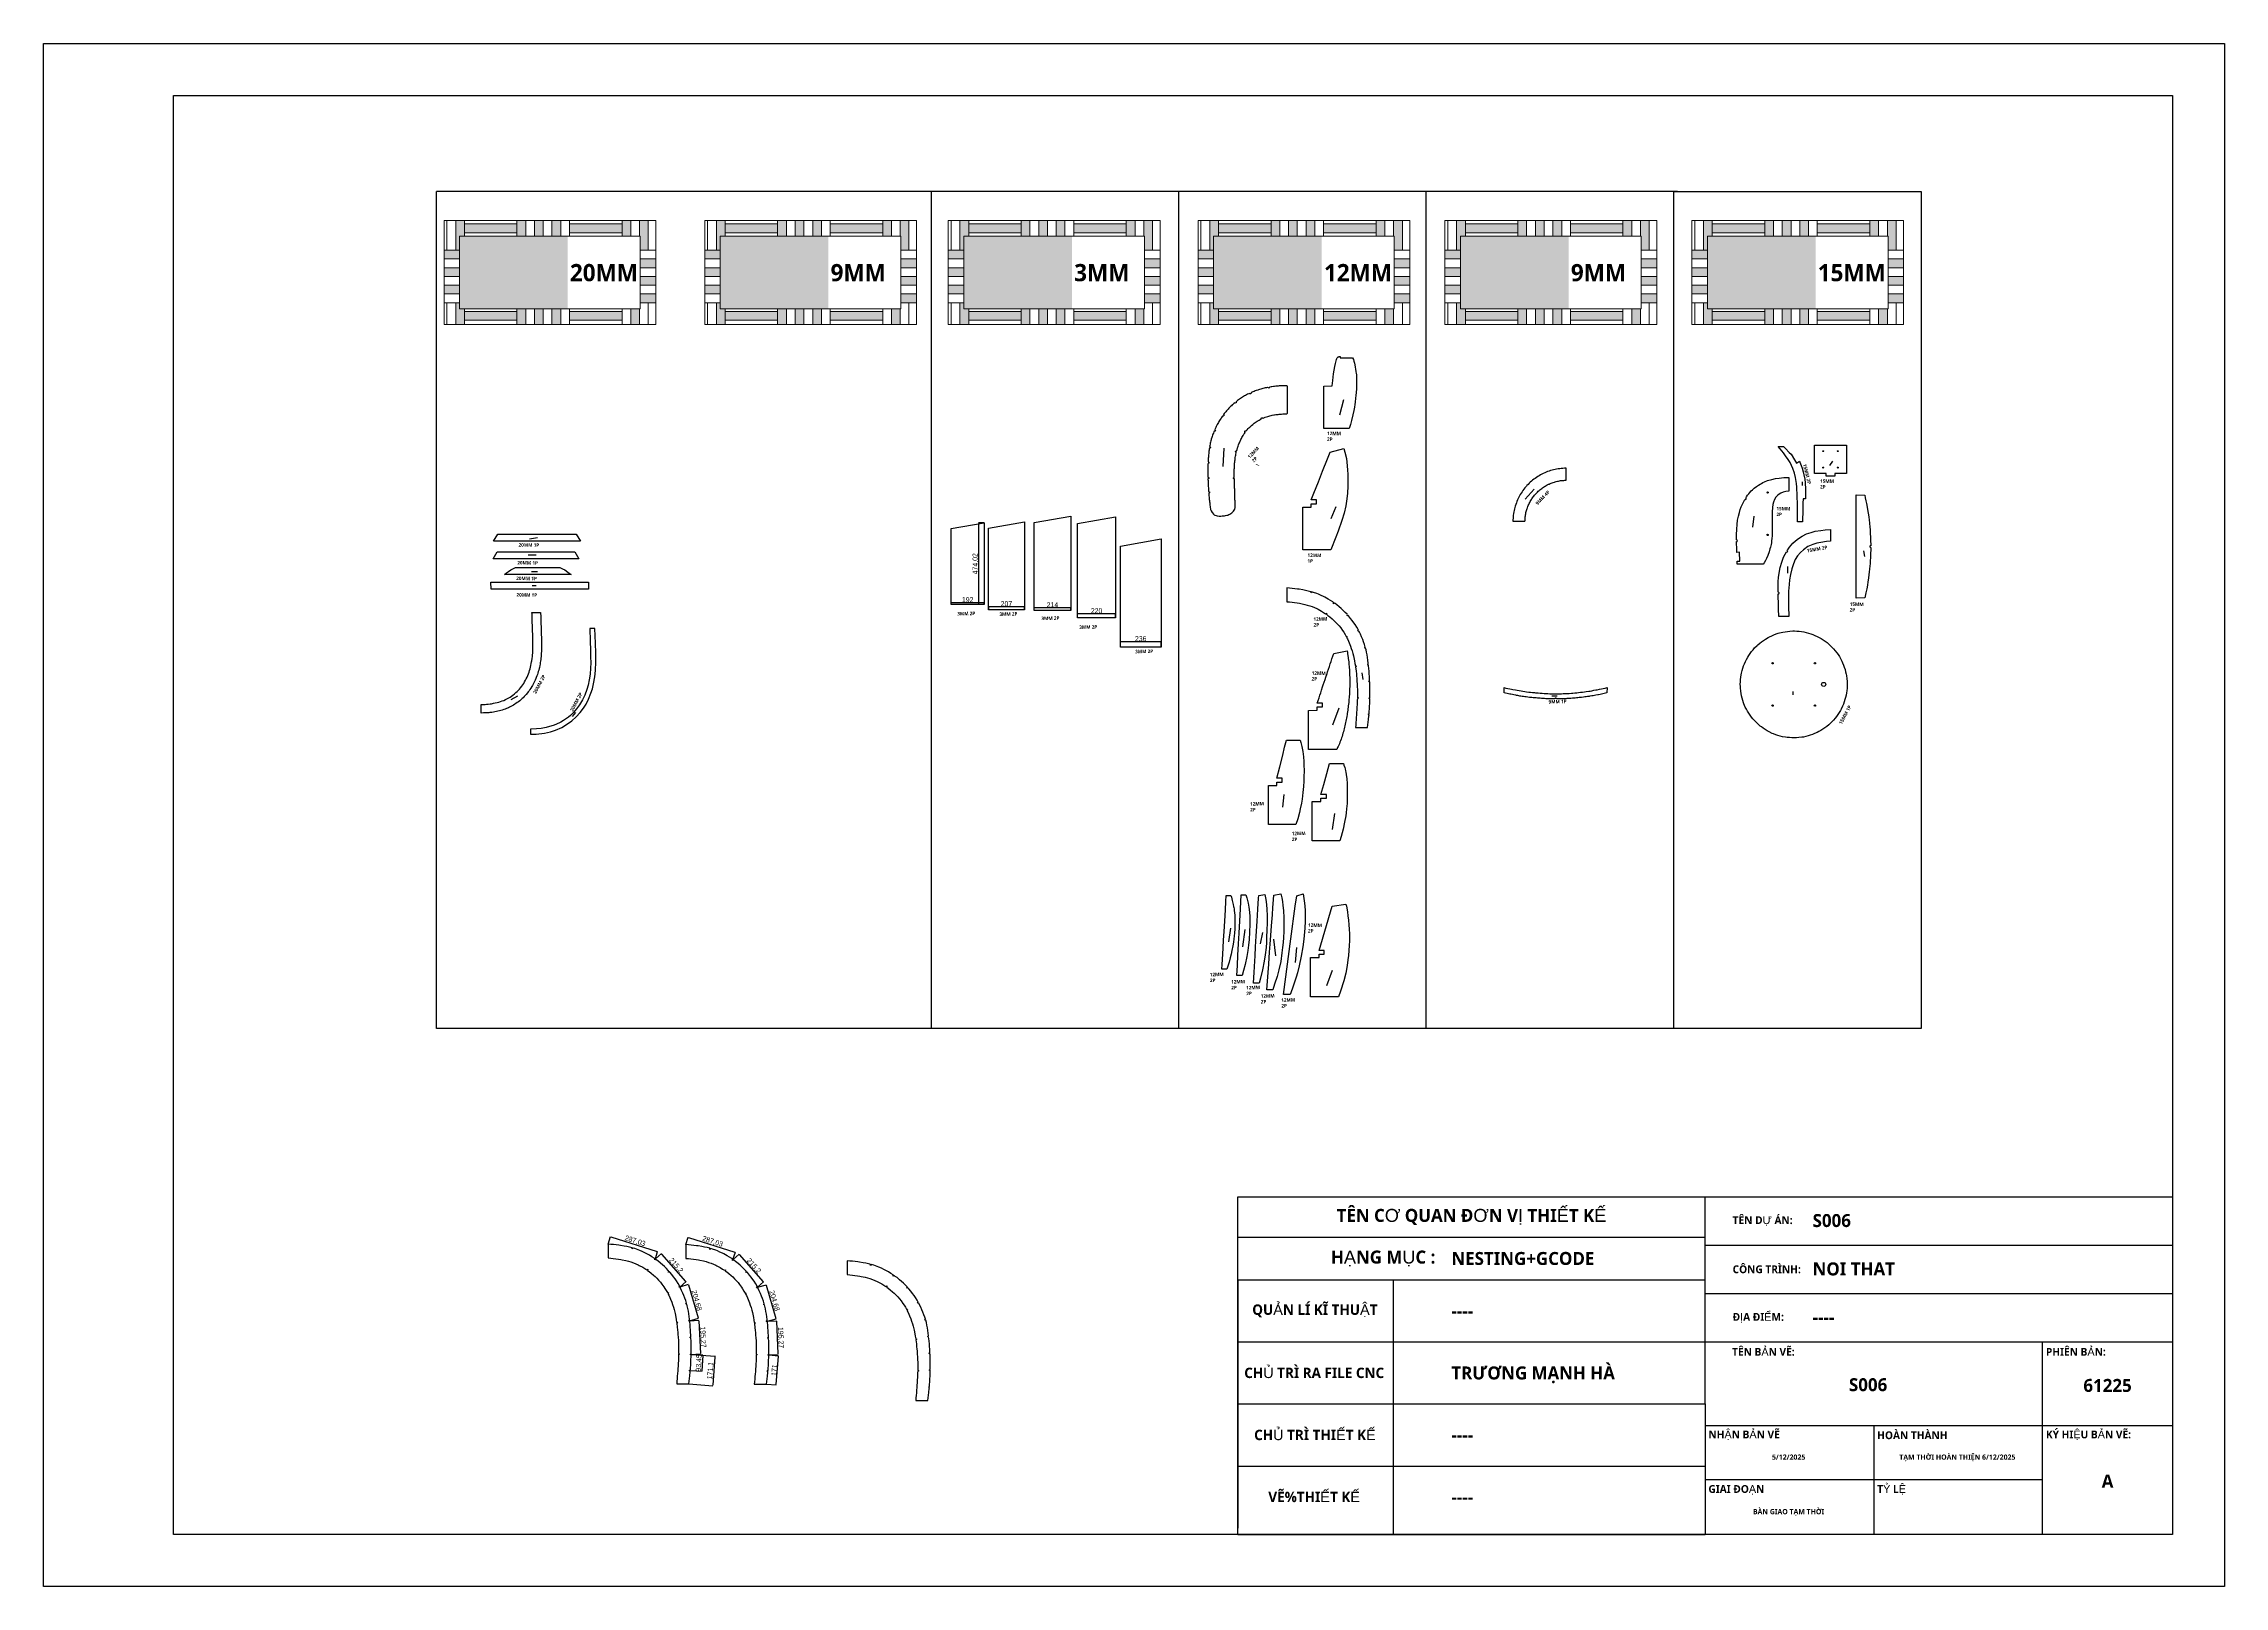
# Model space of a CAD drawing. Header units: millimetres. Extents: x -10628 to 24720, y -21829 to 4032.
# Drawn here: x -10628 to 2024, y -9384 to -437 of the extents above; entities that cross this region are included whole.
import ezdxf
from ezdxf.enums import TextEntityAlignment as Align

# ---------------------------------------------------------------- set-up
doc = ezdxf.new("R2010")
doc.units = ezdxf.units.MM
doc.header["$PDMODE"] = 35
doc.layers.add('layer mau', color=7, linetype='Continuous')
doc.styles.add('MtXpl_Yu_Gothic_UI_S_1', font='')
doc.styles.add('MtXpl_Yu_Gothic_UI_S_2', font='')
doc.styles.add('truonmanhha', font='eurr____.ttf', dxfattribs={"width": 0.8})
doc.styles.get('MtXpl_Yu_Gothic_UI_S_1').set_extended_font_data('Yu Gothic UI Semibold')
doc.styles.get('MtXpl_Yu_Gothic_UI_S_2').set_extended_font_data('Yu Gothic UI Semilight', bold=True)
doc.dimstyles.new('ISO-25', dxfattribs={"dimtxt": 30, "dimasz": 2.5, "dimexe": 1.25, "dimexo": 0.625, "dimtad": 1, "dimtxsty": 'truonmanhha', "dimcen": 2.5, "dimadec": 0, "dimazin": 0, "dimtfac": 1, "dimtmove": 0, "dimatfit": 3, "dimfxl": 1, "dimarcsym": 0})

# ---------------------------------------------------------------- blocks, each defined once
blk = doc.blocks.new('KHUNGA3')
for p, q in [((320, 47.06), (320, 75)), ((320, 75), (345.43, 75)), ((320, 63.78), (320, 73.09)), ((230, 67.25), (260, 67.25)), ((260, 67.25), (320, 67.25)), ((320, 65.69), (410, 65.69)), ((230, 59), (320, 59)), ((230, 59), (230, 11.23)), ((260, 10), (260, 59)), ((320, 56.37), (410, 56.37)), ((230, 47.06), (320, 47.06)), ((320, 35.11), (320, 47.06)), ((320, 47.06), (410, 47.06)), ((385, 31), (385, 47.06)), ((230, 35.11), (320, 35.11)), ((320, 35.11), (320, 23.17)), ((320, 31), (410, 31)), ((352.5, 31), (352.5, 10)), ((385, 10), (385, 31)), ((230, 23.17), (320, 23.17)), ((320, 23.17), (320, 10)), ((385, 20.5), (320, 20.5)), ((230, 10), (320, 10))]:
    blk.add_line(p, q)
for points in [[(0, 297), (420, 297), (420, 0), (0, 0)], [(25, 10), (25, 287), (410, 287), (410, 10)], [(410, 10), (230, 10), (230, 75), (410, 75)]]:
    blk.add_lwpolyline(points, close=True)
for s, width, heights, insert, char_height, attachment_point in [('{\\fYu Gothic UI Semibold|b0|i0|c128|p34;TÊN C\\fArial|b0|i0|c163|p34;Ơ\\fYu Gothic UI Semibold|b0|i0|c128|p34; QUAN Đ\\fArial|b0|i0|c163|p34;Ơ\\fYu Gothic UI Semibold|b0|i0|c128|p34;N V\\fArial|b0|i0|c163|p34;Ị\\fYu Gothic UI Semibold|b0|i0|c128|p34; THI\\fArial|b0|i0|c163|p34;Ế\\fYu Gothic UI Semibold|b0|i0|c128|p34;T K\\fArial|b0|i0|c163|p34;Ế}', 90, [0], (275, 71.12), 2.5, 5), ('{\\fYu Gothic UI Semibold|b0|i0|c128|p34;TÊN D\\fArial|b0|i0|c163|p34;Ự\\fYu Gothic UI Semibold|b0|i0|c128|p34; ÁN:}', 14.847, [10.02], (325.29, 70.34), 1.5, 4), ('\\pi17.08922;{\\fYu Gothic UI Semibold|b0|i0|c128|p34; H\\fArial|b0|i0|c163|p34;Ạ\\fYu Gothic UI Semibold|b0|i0|c128|p34;NG M\\fArial|b0|i0|c163|p34;Ụ\\fYu Gothic UI Semibold|b0|i0|c128|p34;C :}', 56.0366, [0], (230, 63.12), 2.5, 4), ('{\\fYu Gothic UI Semibold|b0|i0|c128|p34;CÔNG TRÌNH:}', 14.847, [10.02], (325.29, 61.03), 1.5, 4), ('\\pi2.77111;{\\fYu Gothic UI Semibold|b0|i0|c128|p34;QU\\fArial|b0|i0|c163|p34;Ả\\fYu Gothic UI Semibold|b0|i0|c128|p34;N LÍ K\\fYu Gothic UI Semibold|b0|i0|c0|p34;Ĩ \\fYu Gothic UI Semibold|b0|i0|c128|p34;THU\\fArial|b0|i0|c163|p34;Ậ\\fYu Gothic UI Semibold|b0|i0|c128|p34;T}', 30, [10.02], (230, 53.03), 2, 4), ('{\\fYu Gothic UI Semibold|b0|i0|c0|p34;Đ\\fArial|b0|i0|c163|p34;Ị\\fYu Gothic UI Semibold|b0|i0|c128|p34;A \\fYu Gothic UI Semibold|b0|i0|c0|p34;Đ\\fYu Gothic UI Semibold|b0|i0|c128|p34;I\\fArial|b0|i0|c163|p34;Ể\\fYu Gothic UI Semibold|b0|i0|c128|p34;M:}', 14.847, [10.02], (325.29, 51.71), 1.5, 4), ('{\\fYu Gothic UI Semibold|b0|i0|c128|p34;TÊN B\\fArial|b0|i0|c163|p34;Ả\\fYu Gothic UI Semibold|b0|i0|c128|p34;N VẼ:}', 14.847, [10.02], (325.19, 45.14), 1.5, 4), ('{\\fYu Gothic UI Semibold|b0|i0|c128|p34;PHIÊN B\\fArial|b0|i0|c163|p34;Ả\\fYu Gothic UI Semibold|b0|i0|c128|p34;N:}', 14.847, [10.02], (385.63, 45.14), 1.5, 4), ('\\pi1.22753;{\\fYu Gothic UI Semibold|b0|i0|c128|p34;CH\\fArial|b0|i0|c163|p34;Ủ\\fYu Gothic UI Semibold|b0|i0|c128|p34; TRÌ RA FILE CNC}', 30, [10.02], (230, 41.09), 2, 4), ('\\pi3.13146;{\\fYu Gothic UI Semibold|b0|i0|c128|p34;CH\\fArial|b0|i0|c163|p34;Ủ\\fYu Gothic UI Semibold|b0|i0|c128|p34; TRÌ THI\\fArial|b0|i0|c163|p34;Ế\\fYu Gothic UI Semibold|b0|i0|c128|p34;T K\\fArial|b0|i0|c163|p34;Ế}', 30, [10.02], (230, 29.14), 2, 4), ('{\\fYu Gothic UI Semibold|b0|i0|c128|p34;NH\\fArial|b0|i0|c163|p34;Ậ\\fYu Gothic UI Semibold|b0|i0|c128|p34;N B\\fArial|b0|i0|c163|p34;Ả\\fYu Gothic UI Semibold|b0|i0|c128|p34;N VẼ}', 17.1349, [0], (320.63, 29.08), 1.5, 4), ('{\\fYu Gothic UI Semibold|b0|i0|c128|p34;HOÀN THÀNH }', 17.1349, [0], (353.13, 29.08), 1.5, 4), ('{\\fYu Gothic UI Semibold|b0|i0|c128|p34;KÝ HI\\fArial|b0|i0|c163|p34;Ệ\\fYu Gothic UI Semibold|b0|i0|c128|p34;U B\\fArial|b0|i0|c163|p34;Ả\\fYu Gothic UI Semibold|b0|i0|c128|p34;N VẼ:}', 17.1349, [0], (385.63, 29.08), 1.5, 4), ('\\pi5.86418;{\\fYu Gothic UI Semibold|b0|i0|c128|p34;VẼ%THI\\fArial|b0|i0|c163|p34;Ế\\fYu Gothic UI Semibold|b0|i0|c128|p34;T K\\fArial|b0|i0|c163|p34;Ế}', 30, [10.02], (230, 17.2), 2, 4), ('{\\fYu Gothic UI Semibold|b0|i0|c128|p34;GIAI \\fYu Gothic UI Semibold|b0|i0|c0|p34;Đ\\fYu Gothic UI Semibold|b0|i0|c128|p34;O\\fArial|b0|i0|c163|p34;Ạ\\fYu Gothic UI Semibold|b0|i0|c128|p34;N}', 17.1349, [0], (320.63, 18.58), 1.5, 4), ('{\\fYu Gothic UI Semibold|b0|i0|c128|p34;T\\fArial|b0|i0|c163|p34;Ỷ\\fYu Gothic UI Semibold|b0|i0|c128|p34; L\\fArial|b0|i0|c163|p34;Ệ}', 17.1349, [0], (353.13, 18.58), 1.5, 4)]:
    blk.add_mtext_dynamic_manual_height_columns(s, width=width, gutter_width=12.5, heights=heights, dxfattribs=dict(insert=insert, char_height=char_height, attachment_point=attachment_point))
at = {"style": 'MtXpl_Yu_Gothic_UI_S_1'}
for tag, p in [('TENDUAN', (340.69, 70.42)), ('HANGMUC', (271.12, 63.12)), ('CONGTRINH', (340.69, 61.11)), ('QUANLIKITHUAT', (271.12, 53.03)), ('DIACHI', (340.69, 51.8)), ('CHUTRIRAFILECNC', (271.12, 41.09)), ('CHUTRITHIETKE', (271.12, 29.14)), ('VE%THIETKE', (271.12, 17.2))]:
    blk.add_attdef(tag, text='', height=2.5, dxfattribs=at).set_placement(p, align=Align.MIDDLE_LEFT)
for tag, height, p in [('TENBANVE', 2.5, (351.38, 38.82)), ('NHANBANVE', 1, (336.08, 24.88)), ('HOANTHANH', 1, (368.58, 24.88)), ('GIAIDOAN', 1, (336.08, 14.38)), ('TYLE', 1, (368.58, 14.38))]:
    blk.add_attdef(tag, text='', height=height, dxfattribs=at).set_placement(p, align=Align.MIDDLE_CENTER)
at = {"color": 1, "style": 'MtXpl_Yu_Gothic_UI_S_1'}
for tag, p in [('PHIENBAN', (397.5, 38.69)), ('KIHIEUBANVE', (397.5, 20.26))]:
    blk.add_attdef(tag, text='', height=2.5, dxfattribs=at).set_placement(p, align=Align.MIDDLE_CENTER)
blk = doc.blocks.new('*D6')
at = {"color": 0, "lineweight": -2, "transparency": 16777216}
for p, q in [((-5172, -3216), (-5204, -3216)), ((-5203, -3688), (-5203, -3219)), ((-5172, -3690), (-5204, -3690))]:
    blk.add_line(p, q, dxfattribs=at)
at = {"color": 0, "transparency": 16777216}
for points in [[(-5203, -3219), (-5202, -3219), (-5203, -3216)], [(-5203, -3688), (-5202, -3688), (-5203, -3690)]]:
    blk.add_solid(points, dxfattribs=at)
at = {"layer": 'Defpoints', "color": 0, "transparency": 16777216}
for p in [(-5203, -3216), (-5171, -3216), (-5171, -3690)]:
    blk.add_point(p, dxfattribs=at)
at = {"color": 0, "transparency": 16777216, "insert": (-5221, -3453), "char_height": 30, "attachment_point": 5, "rotation": 90, "style": 'truonmanhha'}
blk.add_mtext('474,02', dxfattribs=at)
blk = doc.blocks.new('*D7')
at = {"color": 0, "lineweight": -2, "transparency": 16777216}
for p, q in [((-5363, -3689), (-5363, -3677)), ((-5361, -3678), (-5174, -3678)), ((-5171, -3689), (-5171, -3677))]:
    blk.add_line(p, q, dxfattribs=at)
at = {"color": 0, "transparency": 16777216}
for points in [[(-5361, -3678), (-5361, -3679), (-5363, -3678)], [(-5174, -3678), (-5174, -3679), (-5171, -3678)]]:
    blk.add_solid(points, dxfattribs=at)
at = {"layer": 'Defpoints', "color": 0, "transparency": 16777216}
for p in [(-5363, -3690), (-5171, -3678), (-5171, -3690)]:
    blk.add_point(p, dxfattribs=at)
at = {"color": 0, "transparency": 16777216, "insert": (-5267, -3662), "char_height": 30, "attachment_point": 5, "style": 'truonmanhha'}
blk.add_mtext('192', dxfattribs=at)
blk = doc.blocks.new('*D8')
at = {"color": 0, "lineweight": -2, "transparency": 16777216}
for p, q in [((-5145, -3719), (-5145, -3700)), ((-5143, -3701), (-4941, -3701)), ((-4938, -3719), (-4938, -3700))]:
    blk.add_line(p, q, dxfattribs=at)
at = {"color": 0, "transparency": 16777216}
for points in [[(-5143, -3701), (-5143, -3702), (-5145, -3701)], [(-4941, -3701), (-4941, -3702), (-4938, -3701)]]:
    blk.add_solid(points, dxfattribs=at)
at = {"layer": 'Defpoints', "color": 0, "transparency": 16777216}
for p in [(-5145, -3720), (-4938, -3701), (-4938, -3720)]:
    blk.add_point(p, dxfattribs=at)
at = {"color": 0, "transparency": 16777216, "insert": (-5042, -3685), "char_height": 30, "attachment_point": 5, "style": 'truonmanhha'}
blk.add_mtext('207', dxfattribs=at)
blk = doc.blocks.new('*D9')
at = {"color": 0, "lineweight": -2, "transparency": 16777216}
for p, q in [((-4882, -3724), (-4882, -3705)), ((-4879, -3706), (-4670, -3706)), ((-4668, -3724), (-4668, -3705))]:
    blk.add_line(p, q, dxfattribs=at)
at = {"color": 0, "transparency": 16777216}
for points in [[(-4879, -3706), (-4879, -3707), (-4882, -3706)], [(-4670, -3706), (-4670, -3707), (-4668, -3706)]]:
    blk.add_solid(points, dxfattribs=at)
at = {"layer": 'Defpoints', "color": 0, "transparency": 16777216}
for p in [(-4882, -3724), (-4668, -3706), (-4668, -3724)]:
    blk.add_point(p, dxfattribs=at)
at = {"color": 0, "transparency": 16777216, "insert": (-4775, -3691), "char_height": 30, "attachment_point": 5, "style": 'truonmanhha'}
blk.add_mtext('214', dxfattribs=at)
blk = doc.blocks.new('*D10')
at = {"color": 0, "lineweight": -2, "transparency": 16777216}
for p, q in [((-4629, -3765), (-4629, -3741)), ((-4627, -3742), (-4412, -3742)), ((-4409, -3765), (-4409, -3741))]:
    blk.add_line(p, q, dxfattribs=at)
at = {"color": 0, "transparency": 16777216}
for points in [[(-4627, -3742), (-4627, -3742), (-4629, -3742)], [(-4412, -3742), (-4412, -3742), (-4409, -3742)]]:
    blk.add_solid(points, dxfattribs=at)
at = {"layer": 'Defpoints', "color": 0, "transparency": 16777216}
for p in [(-4629, -3766), (-4409, -3742), (-4409, -3766)]:
    blk.add_point(p, dxfattribs=at)
at = {"color": 0, "transparency": 16777216, "insert": (-4519, -3726), "char_height": 30, "attachment_point": 5, "style": 'truonmanhha'}
blk.add_mtext('220', dxfattribs=at)
blk = doc.blocks.new('*D11')
at = {"color": 0, "lineweight": -2, "transparency": 16777216}
for p, q in [((-4381, -3935), (-4381, -3903)), ((-4379, -3904), (-4148, -3904)), ((-4145, -3935), (-4145, -3903))]:
    blk.add_line(p, q, dxfattribs=at)
at = {"color": 0, "transparency": 16777216}
for points in [[(-4379, -3903), (-4379, -3904), (-4381, -3904)], [(-4148, -3903), (-4148, -3904), (-4145, -3904)]]:
    blk.add_solid(points, dxfattribs=at)
at = {"layer": 'Defpoints', "color": 0, "transparency": 16777216}
for p in [(-4145, -3904), (-4381, -3936), (-4145, -3936)]:
    blk.add_point(p, dxfattribs=at)
at = {"color": 0, "transparency": 16777216, "insert": (-4263, -3888), "char_height": 30, "attachment_point": 5, "style": 'truonmanhha'}
blk.add_mtext('236', dxfattribs=at)
blk = doc.blocks.new('*D25')
at = {"color": 0, "lineweight": -2, "transparency": 16777216}
for p, q in [((-7353, -7399), (-7339, -7355)), ((-7337, -7357), (-7068, -7442)), ((-7079, -7485), (-7066, -7442))]:
    blk.add_line(p, q, dxfattribs=at)
at = {"color": 0, "transparency": 16777216}
for points in [[(-7337, -7357), (-7337, -7358), (-7340, -7357)], [(-7068, -7442), (-7068, -7443), (-7066, -7443)]]:
    blk.add_solid(points, dxfattribs=at)
at = {"layer": 'Defpoints', "color": 0, "transparency": 16777216}
for p in [(-7353, -7399), (-7066, -7443), (-7079, -7486)]:
    blk.add_point(p, dxfattribs=at)
at = {"color": 0, "transparency": 16777216, "insert": (-7197, -7382), "char_height": 30, "attachment_point": 5, "rotation": 342.4732, "style": 'truonmanhha'}
blk.add_mtext('287,03', dxfattribs=at)
blk = doc.blocks.new('*D26')
at = {"color": 0, "lineweight": -2, "transparency": 16777216}
for p, q in [((-7079, -7485), (-7044, -7454)), ((-7043, -7457), (-6904, -7615)), ((-6936, -7646), (-6901, -7616))]:
    blk.add_line(p, q, dxfattribs=at)
at = {"color": 0, "transparency": 16777216}
for points in [[(-7043, -7457), (-7044, -7457), (-7045, -7455)], [(-6904, -7614), (-6904, -7615), (-6902, -7616)]]:
    blk.add_solid(points, dxfattribs=at)
at = {"layer": 'Defpoints', "color": 0, "transparency": 16777216}
for p in [(-7079, -7486), (-6937, -7647), (-6902, -7616)]:
    blk.add_point(p, dxfattribs=at)
at = {"color": 0, "transparency": 16777216, "insert": (-6960, -7523), "char_height": 30, "attachment_point": 5, "rotation": 311.5022, "style": 'truonmanhha'}
blk.add_mtext('215,2', dxfattribs=at)
blk = doc.blocks.new('*D27')
at = {"color": 0, "lineweight": -2, "transparency": 16777216}
for p, q in [((-6936, -7647), (-6886, -7632)), ((-6886, -7635), (-6831, -7827)), ((-6880, -7843), (-6829, -7829))]:
    blk.add_line(p, q, dxfattribs=at)
at = {"color": 0, "transparency": 16777216}
for points in [[(-6886, -7635), (-6887, -7635), (-6887, -7632)], [(-6831, -7827), (-6832, -7827), (-6831, -7829)]]:
    blk.add_solid(points, dxfattribs=at)
at = {"layer": 'Defpoints', "color": 0, "transparency": 16777216}
for p in [(-6937, -7647), (-6880, -7843), (-6831, -7829)]:
    blk.add_point(p, dxfattribs=at)
at = {"color": 0, "transparency": 16777216, "insert": (-6841, -7726), "char_height": 30, "attachment_point": 5, "rotation": 286.0184, "style": 'truonmanhha'}
blk.add_mtext('204,68', dxfattribs=at)
blk = doc.blocks.new('*D28')
at = {"color": 0, "lineweight": -2, "transparency": 16777216}
for p, q in [((-6880, -7843), (-6826, -7841)), ((-6827, -7844), (-6818, -8034)), ((-6871, -8039), (-6817, -8036))]:
    blk.add_line(p, q, dxfattribs=at)
at = {"color": 0, "transparency": 16777216}
for points in [[(-6827, -7844), (-6827, -7844), (-6827, -7841)], [(-6818, -8034), (-6819, -8034), (-6818, -8036)]]:
    blk.add_solid(points, dxfattribs=at)
at = {"layer": 'Defpoints', "color": 0, "transparency": 16777216}
for p in [(-6880, -7843), (-6871, -8039), (-6818, -8036)]:
    blk.add_point(p, dxfattribs=at)
at = {"color": 0, "transparency": 16777216, "insert": (-6804, -7938), "char_height": 30, "attachment_point": 5, "rotation": 272.577, "style": 'truonmanhha'}
blk.add_mtext('195,27', dxfattribs=at)
blk = doc.blocks.new('*D29')
at = {"color": 0, "lineweight": -2, "transparency": 16777216}
for p, q in [((-6871, -8039), (-6803, -8042)), ((-6804, -8045), (-6809, -8133)), ((-6876, -8132), (-6807, -8135))]:
    blk.add_line(p, q, dxfattribs=at)
at = {"color": 0, "transparency": 16777216}
for points in [[(-6804, -8045), (-6804, -8045), (-6804, -8042)], [(-6809, -8133), (-6808, -8133), (-6809, -8135)]]:
    blk.add_solid(points, dxfattribs=at)
at = {"layer": 'Defpoints', "color": 0, "transparency": 16777216}
for p in [(-6871, -8039), (-6876, -8132), (-6809, -8135)]:
    blk.add_point(p, dxfattribs=at)
at = {"color": 0, "transparency": 16777216, "insert": (-6825, -8088), "char_height": 30, "attachment_point": 5, "rotation": 87.0387, "style": 'truonmanhha'}
blk.add_mtext('93,45', dxfattribs=at)
blk = doc.blocks.new('*D33')
at = {"color": 0, "lineweight": -2, "transparency": 16777216}
for p, q in [((-6902, -7401), (-6889, -7358)), ((-6887, -7360), (-6618, -7445)), ((-6629, -7488), (-6615, -7445))]:
    blk.add_line(p, q, dxfattribs=at)
at = {"color": 0, "transparency": 16777216}
for points in [[(-6887, -7360), (-6887, -7361), (-6889, -7359)], [(-6618, -7445), (-6618, -7445), (-6615, -7446)]]:
    blk.add_solid(points, dxfattribs=at)
at = {"layer": 'Defpoints', "color": 0, "transparency": 16777216}
for p in [(-6902, -7402), (-6615, -7446), (-6629, -7488)]:
    blk.add_point(p, dxfattribs=at)
at = {"color": 0, "transparency": 16777216, "insert": (-6747, -7385), "char_height": 30, "attachment_point": 5, "rotation": 342.4732, "style": 'truonmanhha'}
blk.add_mtext('287,03', dxfattribs=at)
blk = doc.blocks.new('*D30')
at = {"color": 0, "lineweight": -2, "transparency": 16777216}
for p, q in [((-6628, -7488), (-6593, -7457)), ((-6593, -7460), (-6453, -7617)), ((-6486, -7649), (-6451, -7618))]:
    blk.add_line(p, q, dxfattribs=at)
at = {"color": 0, "transparency": 16777216}
for points in [[(-6592, -7460), (-6593, -7460), (-6594, -7458)], [(-6453, -7617), (-6454, -7618), (-6452, -7619)]]:
    blk.add_solid(points, dxfattribs=at)
at = {"layer": 'Defpoints', "color": 0, "transparency": 16777216}
for p in [(-6629, -7488), (-6486, -7650), (-6452, -7619)]:
    blk.add_point(p, dxfattribs=at)
at = {"color": 0, "transparency": 16777216, "insert": (-6509, -7526), "char_height": 30, "attachment_point": 5, "rotation": 311.5022, "style": 'truonmanhha'}
blk.add_mtext('215,2', dxfattribs=at)
blk = doc.blocks.new('*D31')
at = {"color": 0, "lineweight": -2, "transparency": 16777216}
for p, q in [((-6486, -7649), (-6435, -7635)), ((-6436, -7638), (-6381, -7830)), ((-6429, -7846), (-6379, -7832))]:
    blk.add_line(p, q, dxfattribs=at)
at = {"color": 0, "transparency": 16777216}
for points in [[(-6435, -7638), (-6436, -7638), (-6436, -7635)], [(-6380, -7829), (-6381, -7830), (-6380, -7832)]]:
    blk.add_solid(points, dxfattribs=at)
at = {"layer": 'Defpoints', "color": 0, "transparency": 16777216}
for p in [(-6486, -7650), (-6380, -7832), (-6430, -7846)]:
    blk.add_point(p, dxfattribs=at)
at = {"color": 0, "transparency": 16777216, "insert": (-6390, -7728), "char_height": 30, "attachment_point": 5, "rotation": 286.0184, "style": 'truonmanhha'}
blk.add_mtext('204,68', dxfattribs=at)
blk = doc.blocks.new('*D32')
at = {"color": 0, "lineweight": -2, "transparency": 16777216}
for p, q in [((-6429, -7846), (-6375, -7844)), ((-6376, -7846), (-6368, -8036)), ((-6420, -8041), (-6366, -8039))]:
    blk.add_line(p, q, dxfattribs=at)
at = {"color": 0, "transparency": 16777216}
for points in [[(-6376, -7846), (-6377, -7846), (-6376, -7844)], [(-6367, -8036), (-6368, -8036), (-6368, -8039)]]:
    blk.add_solid(points, dxfattribs=at)
at = {"layer": 'Defpoints', "color": 0, "transparency": 16777216}
for p in [(-6430, -7846), (-6421, -8041), (-6368, -8039)]:
    blk.add_point(p, dxfattribs=at)
at = {"color": 0, "transparency": 16777216, "insert": (-6353, -7941), "char_height": 30, "attachment_point": 5, "rotation": 272.577, "style": 'truonmanhha'}
blk.add_mtext('195,27', dxfattribs=at)
blk = doc.blocks.new('*D34')
at = {"color": 0, "lineweight": -2, "transparency": 16777216}
for p, q in [((-6871, -8039), (-6731, -8049)), ((-6733, -8052), (-6746, -8217)), ((-6884, -8209), (-6745, -8220))]:
    blk.add_line(p, q, dxfattribs=at)
at = {"color": 0, "transparency": 16777216}
for points in [[(-6733, -8052), (-6733, -8052), (-6733, -8049)], [(-6746, -8217), (-6745, -8217), (-6746, -8220)]]:
    blk.add_solid(points, dxfattribs=at)
at = {"layer": 'Defpoints', "color": 0, "transparency": 16777216}
for p in [(-6871, -8039), (-6885, -8209), (-6746, -8220)]:
    blk.add_point(p, dxfattribs=at)
at = {"color": 0, "transparency": 16777216, "insert": (-6758, -8133), "char_height": 30, "attachment_point": 5, "rotation": 85.6123, "style": 'truonmanhha'}
blk.add_mtext('171,1', dxfattribs=at)
blk = doc.blocks.new('*D35')
at = {"color": 0, "lineweight": -2, "transparency": 16777216}
for p, q in [((-6420, -8041), (-6365, -8046)), ((-6367, -8048), (-6380, -8214)), ((-6434, -8212), (-6379, -8216))]:
    blk.add_line(p, q, dxfattribs=at)
at = {"color": 0, "transparency": 16777216}
for points in [[(-6367, -8048), (-6366, -8048), (-6367, -8046)], [(-6380, -8214), (-6379, -8214), (-6380, -8216)]]:
    blk.add_solid(points, dxfattribs=at)
at = {"layer": 'Defpoints', "color": 0, "transparency": 16777216}
for p in [(-6421, -8041), (-6434, -8212), (-6380, -8216)]:
    blk.add_point(p, dxfattribs=at)
at = {"color": 0, "transparency": 16777216, "insert": (-6389, -8130), "char_height": 30, "attachment_point": 5, "rotation": 85.5142, "style": 'truonmanhha'}
blk.add_mtext('171', dxfattribs=at)

msp = doc.modelspace()

# ---------------------------------------------------------------- hatches: boundary and pattern name
at = {"layer": 'layer mau', "true_color": 0x3ea611}
h = msp.add_hatch(color=74, dxfattribs=at)
h.dxf.hatch_style = 1
h.paths.add_polyline_path([(-7729.648, -1462.498), (-7780.448, -1462.498), (-7780.448, -1552.498), (-7729.648, -1552.498)])
h.paths.add_polyline_path([(-7628.048, -1462.498), (-7678.848, -1462.498), (-7678.848, -1552.498), (-7628.048, -1552.498)])
h.paths.add_polyline_path([(-7831.248, -1462.498), (-7882.048, -1462.498), (-7882.048, -1552.498), (-7831.248, -1552.498)])
h.paths.add_polyline_path([(-7221.648, -1462.498), (-7272.448, -1462.498), (-7272.448, -1552.498), (-7221.648, -1552.498)])
h.paths.add_polyline_path([(-7120.048, -1462.498), (-7170.848, -1462.498), (-7170.848, -1552.498), (-7166.818, -1552.498), (-7166.818, -1634.52), (-7120.048, -1634.52)])
h.paths.add_polyline_path([(-7076.818, -1685.32), (-7166.818, -1685.32), (-7166.818, -1736.12), (-7076.818, -1736.12)])
h.paths.add_polyline_path([(-7076.818, -1786.92), (-7166.818, -1786.92), (-7166.818, -1837.72), (-7076.818, -1837.72)])
h.paths.add_polyline_path([(-7076.818, -1888.52), (-7166.818, -1888.52), (-7166.818, -1939.32), (-7076.818, -1939.32)])
h.paths.add_polyline_path([(-7170.848, -1974.598), (-7221.648, -1974.598), (-7221.648, -2064.598), (-7170.848, -2064.598)])
h.paths.add_polyline_path([(-7628.048, -1974.598), (-7678.848, -1974.598), (-7678.848, -2064.598), (-7628.048, -2064.598)])
h.paths.add_polyline_path([(-7729.648, -1974.598), (-7780.448, -1974.598), (-7780.448, -2064.598), (-7729.648, -2064.598)])
h.paths.add_polyline_path([(-7831.248, -1974.598), (-7882.048, -1974.598), (-7882.048, -2064.598), (-7831.248, -2064.598)])
h.paths.add_polyline_path([(-8186.848, -1974.598), (-8215.317, -1974.598), (-8215.317, -1939.32), (-8237.648, -1939.32), (-8237.648, -2064.598), (-8186.848, -2064.598)])
h.paths.add_polyline_path([(-8215.317, -1837.72), (-8305.317, -1837.72), (-8305.317, -1888.52), (-8215.317, -1888.52)])
h.paths.add_polyline_path([(-8215.317, -1736.12), (-8305.317, -1736.12), (-8305.317, -1786.92), (-8215.317, -1786.92)])
h.paths.add_polyline_path([(-8215.317, -1634.52), (-8305.317, -1634.52), (-8305.317, -1685.32), (-8215.317, -1685.32)])
h.paths.add_polyline_path([(-8186.848, -1462.498), (-8237.648, -1462.498), (-8237.648, -1634.52), (-8215.317, -1634.52), (-8215.317, -1552.498), (-8186.848, -1552.498)])
h.paths.add_polyline_path([(-7882.048, -1482.12), (-8186.848, -1482.12), (-8186.848, -1532.92), (-7882.048, -1532.92)])
h.paths.add_polyline_path([(-7272.448, -1482.12), (-7577.248, -1482.12), (-7577.248, -1532.92), (-7272.448, -1532.92)])
h.paths.add_polyline_path([(-7882.048, -1990.12), (-8186.848, -1990.12), (-8186.848, -2040.92), (-7882.048, -2040.92)])
h.paths.add_polyline_path([(-7272.448, -1990.12), (-7577.248, -1990.12), (-7577.248, -2040.92), (-7272.448, -2040.92)])
h = msp.add_hatch(color=74, dxfattribs=at)
h.dxf.hatch_style = 1
h.paths.add_polyline_path([(-6217.065, -1462.498), (-6267.865, -1462.498), (-6267.865, -1552.498), (-6217.065, -1552.498)])
h.paths.add_polyline_path([(-6115.465, -1462.498), (-6166.265, -1462.498), (-6166.265, -1552.498), (-6115.465, -1552.498)])
h.paths.add_polyline_path([(-6318.665, -1462.498), (-6369.465, -1462.498), (-6369.465, -1552.498), (-6318.665, -1552.498)])
h.paths.add_polyline_path([(-5709.065, -1462.498), (-5759.865, -1462.498), (-5759.865, -1552.498), (-5709.065, -1552.498)])
h.paths.add_polyline_path([(-5607.465, -1462.498), (-5658.265, -1462.498), (-5658.265, -1552.498), (-5654.236, -1552.498), (-5654.236, -1634.52), (-5607.465, -1634.52)])
h.paths.add_polyline_path([(-5564.236, -1685.32), (-5654.236, -1685.32), (-5654.236, -1736.12), (-5564.236, -1736.12)])
h.paths.add_polyline_path([(-5564.236, -1786.92), (-5654.236, -1786.92), (-5654.236, -1837.72), (-5564.236, -1837.72)])
h.paths.add_polyline_path([(-5564.236, -1888.52), (-5654.236, -1888.52), (-5654.236, -1939.32), (-5564.236, -1939.32)])
h.paths.add_polyline_path([(-5658.265, -1974.598), (-5709.065, -1974.598), (-5709.065, -2064.598), (-5658.265, -2064.598)])
h.paths.add_polyline_path([(-6115.465, -1974.598), (-6166.265, -1974.598), (-6166.265, -2064.598), (-6115.465, -2064.598)])
h.paths.add_polyline_path([(-6217.065, -1974.598), (-6267.865, -1974.598), (-6267.865, -2064.598), (-6217.065, -2064.598)])
h.paths.add_polyline_path([(-6318.665, -1974.598), (-6369.465, -1974.598), (-6369.465, -2064.598), (-6318.665, -2064.598)])
h.paths.add_polyline_path([(-6674.265, -1974.598), (-6702.735, -1974.598), (-6702.735, -1939.32), (-6725.065, -1939.32), (-6725.065, -2064.598), (-6674.265, -2064.598)])
h.paths.add_polyline_path([(-6702.735, -1837.72), (-6792.735, -1837.72), (-6792.735, -1888.52), (-6702.735, -1888.52)])
h.paths.add_polyline_path([(-6702.735, -1736.12), (-6792.735, -1736.12), (-6792.735, -1786.92), (-6702.735, -1786.92)])
h.paths.add_polyline_path([(-6702.735, -1634.52), (-6792.735, -1634.52), (-6792.735, -1685.32), (-6702.735, -1685.32)])
h.paths.add_polyline_path([(-6674.265, -1462.498), (-6725.065, -1462.498), (-6725.065, -1634.52), (-6702.735, -1634.52), (-6702.735, -1552.498), (-6674.265, -1552.498)])
h.paths.add_polyline_path([(-6369.465, -1482.12), (-6674.265, -1482.12), (-6674.265, -1532.92), (-6369.465, -1532.92)])
h.paths.add_polyline_path([(-5759.865, -1482.12), (-6064.665, -1482.12), (-6064.665, -1532.92), (-5759.865, -1532.92)])
h.paths.add_polyline_path([(-6369.465, -1990.12), (-6674.265, -1990.12), (-6674.265, -2040.92), (-6369.465, -2040.92)])
h.paths.add_polyline_path([(-5759.865, -1990.12), (-6064.665, -1990.12), (-6064.665, -2040.92), (-5759.865, -2040.92)])
h = msp.add_hatch(color=74, dxfattribs=at)
h.dxf.hatch_style = 1
h.paths.add_polyline_path([(-4803.916, -1462.498), (-4854.716, -1462.498), (-4854.716, -1552.498), (-4803.916, -1552.498)])
h.paths.add_polyline_path([(-4702.316, -1462.498), (-4753.116, -1462.498), (-4753.116, -1552.498), (-4702.316, -1552.498)])
h.paths.add_polyline_path([(-4905.516, -1462.498), (-4956.316, -1462.498), (-4956.316, -1552.498), (-4905.516, -1552.498)])
h.paths.add_polyline_path([(-4295.916, -1462.498), (-4346.716, -1462.498), (-4346.716, -1552.498), (-4295.916, -1552.498)])
h.paths.add_polyline_path([(-4194.316, -1462.498), (-4245.116, -1462.498), (-4245.116, -1552.498), (-4241.087, -1552.498), (-4241.087, -1634.52), (-4194.316, -1634.52)])
h.paths.add_polyline_path([(-4151.087, -1685.32), (-4241.087, -1685.32), (-4241.087, -1736.12), (-4151.087, -1736.12)])
h.paths.add_polyline_path([(-4151.087, -1786.92), (-4241.087, -1786.92), (-4241.087, -1837.72), (-4151.087, -1837.72)])
h.paths.add_polyline_path([(-4151.087, -1888.52), (-4241.087, -1888.52), (-4241.087, -1939.32), (-4151.087, -1939.32)])
h.paths.add_polyline_path([(-4245.116, -1974.598), (-4295.916, -1974.598), (-4295.916, -2064.598), (-4245.116, -2064.598)])
h.paths.add_polyline_path([(-4702.316, -1974.598), (-4753.116, -1974.598), (-4753.116, -2064.598), (-4702.316, -2064.598)])
h.paths.add_polyline_path([(-4803.916, -1974.598), (-4854.716, -1974.598), (-4854.716, -2064.598), (-4803.916, -2064.598)])
h.paths.add_polyline_path([(-4905.516, -1974.598), (-4956.316, -1974.598), (-4956.316, -2064.598), (-4905.516, -2064.598)])
h.paths.add_polyline_path([(-5261.116, -1974.598), (-5289.586, -1974.598), (-5289.586, -1939.32), (-5311.916, -1939.32), (-5311.916, -2064.598), (-5261.116, -2064.598)])
h.paths.add_polyline_path([(-5289.586, -1837.72), (-5379.586, -1837.72), (-5379.586, -1888.52), (-5289.586, -1888.52)])
h.paths.add_polyline_path([(-5289.586, -1736.12), (-5379.586, -1736.12), (-5379.586, -1786.92), (-5289.586, -1786.92)])
h.paths.add_polyline_path([(-5289.586, -1634.52), (-5379.586, -1634.52), (-5379.586, -1685.32), (-5289.586, -1685.32)])
h.paths.add_polyline_path([(-5261.116, -1462.498), (-5311.916, -1462.498), (-5311.916, -1634.52), (-5289.586, -1634.52), (-5289.586, -1552.498), (-5261.116, -1552.498)])
h.paths.add_polyline_path([(-4956.316, -1482.12), (-5261.116, -1482.12), (-5261.116, -1532.92), (-4956.316, -1532.92)])
h.paths.add_polyline_path([(-4346.716, -1482.12), (-4651.516, -1482.12), (-4651.516, -1532.92), (-4346.716, -1532.92)])
h.paths.add_polyline_path([(-4956.316, -1990.12), (-5261.116, -1990.12), (-5261.116, -2040.92), (-4956.316, -2040.92)])
h.paths.add_polyline_path([(-4346.716, -1990.12), (-4651.516, -1990.12), (-4651.516, -2040.92), (-4346.716, -2040.92)])
h = msp.add_hatch(color=74, dxfattribs=at)
h.dxf.hatch_style = 1
h.paths.add_polyline_path([(-3354.591, -1462.498), (-3405.391, -1462.498), (-3405.391, -1552.498), (-3354.591, -1552.498)])
h.paths.add_polyline_path([(-3252.991, -1462.498), (-3303.791, -1462.498), (-3303.791, -1552.498), (-3252.991, -1552.498)])
h.paths.add_polyline_path([(-3456.191, -1462.498), (-3506.991, -1462.498), (-3506.991, -1552.498), (-3456.191, -1552.498)])
h.paths.add_polyline_path([(-2846.591, -1462.498), (-2897.391, -1462.498), (-2897.391, -1552.498), (-2846.591, -1552.498)])
h.paths.add_polyline_path([(-2744.991, -1462.498), (-2795.791, -1462.498), (-2795.791, -1552.498), (-2791.762, -1552.498), (-2791.762, -1634.52), (-2744.991, -1634.52)])
h.paths.add_polyline_path([(-2701.762, -1685.32), (-2791.762, -1685.32), (-2791.762, -1736.12), (-2701.762, -1736.12)])
h.paths.add_polyline_path([(-2701.762, -1786.92), (-2791.762, -1786.92), (-2791.762, -1837.72), (-2701.762, -1837.72)])
h.paths.add_polyline_path([(-2701.762, -1888.52), (-2791.762, -1888.52), (-2791.762, -1939.32), (-2701.762, -1939.32)])
h.paths.add_polyline_path([(-2795.791, -1974.598), (-2846.591, -1974.598), (-2846.591, -2064.598), (-2795.791, -2064.598)])
h.paths.add_polyline_path([(-3252.991, -1974.598), (-3303.791, -1974.598), (-3303.791, -2064.598), (-3252.991, -2064.598)])
h.paths.add_polyline_path([(-3354.591, -1974.598), (-3405.391, -1974.598), (-3405.391, -2064.598), (-3354.591, -2064.598)])
h.paths.add_polyline_path([(-3456.191, -1974.598), (-3506.991, -1974.598), (-3506.991, -2064.598), (-3456.191, -2064.598)])
h.paths.add_polyline_path([(-3811.791, -1974.598), (-3840.261, -1974.598), (-3840.261, -1939.32), (-3862.591, -1939.32), (-3862.591, -2064.598), (-3811.791, -2064.598)])
h.paths.add_polyline_path([(-3840.261, -1837.72), (-3930.261, -1837.72), (-3930.261, -1888.52), (-3840.261, -1888.52)])
h.paths.add_polyline_path([(-3840.261, -1736.12), (-3930.261, -1736.12), (-3930.261, -1786.92), (-3840.261, -1786.92)])
h.paths.add_polyline_path([(-3840.261, -1634.52), (-3930.261, -1634.52), (-3930.261, -1685.32), (-3840.261, -1685.32)])
h.paths.add_polyline_path([(-3811.791, -1462.498), (-3862.591, -1462.498), (-3862.591, -1634.52), (-3840.261, -1634.52), (-3840.261, -1552.498), (-3811.791, -1552.498)])
h.paths.add_polyline_path([(-3506.991, -1482.12), (-3811.791, -1482.12), (-3811.791, -1532.92), (-3506.991, -1532.92)])
h.paths.add_polyline_path([(-2897.391, -1482.12), (-3202.191, -1482.12), (-3202.191, -1532.92), (-2897.391, -1532.92)])
h.paths.add_polyline_path([(-3506.991, -1990.12), (-3811.791, -1990.12), (-3811.791, -2040.92), (-3506.991, -2040.92)])
h.paths.add_polyline_path([(-2897.391, -1990.12), (-3202.191, -1990.12), (-3202.191, -2040.92), (-2897.391, -2040.92)])
h = msp.add_hatch(color=74, dxfattribs=at)
h.dxf.hatch_style = 1
h.paths.add_polyline_path([(-1922.15, -1462.498), (-1972.95, -1462.498), (-1972.95, -1552.498), (-1922.15, -1552.498)])
h.paths.add_polyline_path([(-1820.55, -1462.498), (-1871.35, -1462.498), (-1871.35, -1552.498), (-1820.55, -1552.498)])
h.paths.add_polyline_path([(-2023.75, -1462.498), (-2074.55, -1462.498), (-2074.55, -1552.498), (-2023.75, -1552.498)])
h.paths.add_polyline_path([(-1414.15, -1462.498), (-1464.95, -1462.498), (-1464.95, -1552.498), (-1414.15, -1552.498)])
h.paths.add_polyline_path([(-1312.55, -1462.498), (-1363.35, -1462.498), (-1363.35, -1552.498), (-1359.321, -1552.498), (-1359.321, -1634.52), (-1312.55, -1634.52)])
h.paths.add_polyline_path([(-1269.321, -1685.32), (-1359.321, -1685.32), (-1359.321, -1736.12), (-1269.321, -1736.12)])
h.paths.add_polyline_path([(-1269.321, -1786.92), (-1359.321, -1786.92), (-1359.321, -1837.72), (-1269.321, -1837.72)])
h.paths.add_polyline_path([(-1269.321, -1888.52), (-1359.321, -1888.52), (-1359.321, -1939.32), (-1269.321, -1939.32)])
h.paths.add_polyline_path([(-1363.35, -1974.598), (-1414.15, -1974.598), (-1414.15, -2064.598), (-1363.35, -2064.598)])
h.paths.add_polyline_path([(-1820.55, -1974.598), (-1871.35, -1974.598), (-1871.35, -2064.598), (-1820.55, -2064.598)])
h.paths.add_polyline_path([(-1922.15, -1974.598), (-1972.95, -1974.598), (-1972.95, -2064.598), (-1922.15, -2064.598)])
h.paths.add_polyline_path([(-2023.75, -1974.598), (-2074.55, -1974.598), (-2074.55, -2064.598), (-2023.75, -2064.598)])
h.paths.add_polyline_path([(-2379.35, -1974.598), (-2407.82, -1974.598), (-2407.82, -1939.32), (-2430.15, -1939.32), (-2430.15, -2064.598), (-2379.35, -2064.598)])
h.paths.add_polyline_path([(-2407.82, -1837.72), (-2497.82, -1837.72), (-2497.82, -1888.52), (-2407.82, -1888.52)])
h.paths.add_polyline_path([(-2407.82, -1736.12), (-2497.82, -1736.12), (-2497.82, -1786.92), (-2407.82, -1786.92)])
h.paths.add_polyline_path([(-2407.82, -1634.52), (-2497.82, -1634.52), (-2497.82, -1685.32), (-2407.82, -1685.32)])
h.paths.add_polyline_path([(-2379.35, -1462.498), (-2430.15, -1462.498), (-2430.15, -1634.52), (-2407.82, -1634.52), (-2407.82, -1552.498), (-2379.35, -1552.498)])
h.paths.add_polyline_path([(-2074.55, -1482.12), (-2379.35, -1482.12), (-2379.35, -1532.92), (-2074.55, -1532.92)])
h.paths.add_polyline_path([(-1464.95, -1482.12), (-1769.75, -1482.12), (-1769.75, -1532.92), (-1464.95, -1532.92)])
h.paths.add_polyline_path([(-2074.55, -1990.12), (-2379.35, -1990.12), (-2379.35, -2040.92), (-2074.55, -2040.92)])
h.paths.add_polyline_path([(-1464.95, -1990.12), (-1769.75, -1990.12), (-1769.75, -2040.92), (-1464.95, -2040.92)])
h = msp.add_hatch(color=74, dxfattribs=at)
h.dxf.hatch_style = 1
h.paths.add_polyline_path([(-489.709, -1462.498), (-540.509, -1462.498), (-540.509, -1552.498), (-489.709, -1552.498)])
h.paths.add_polyline_path([(-388.109, -1462.498), (-438.909, -1462.498), (-438.909, -1552.498), (-388.109, -1552.498)])
h.paths.add_polyline_path([(-591.309, -1462.498), (-642.109, -1462.498), (-642.109, -1552.498), (-591.309, -1552.498)])
h.paths.add_polyline_path([(18.291, -1462.498), (-32.509, -1462.498), (-32.509, -1552.498), (18.291, -1552.498)])
h.paths.add_polyline_path([(119.891, -1462.498), (69.091, -1462.498), (69.091, -1552.498), (73.12, -1552.498), (73.12, -1634.52), (119.891, -1634.52)])
h.paths.add_polyline_path([(163.12, -1685.32), (73.12, -1685.32), (73.12, -1736.12), (163.12, -1736.12)])
h.paths.add_polyline_path([(163.12, -1786.92), (73.12, -1786.92), (73.12, -1837.72), (163.12, -1837.72)])
h.paths.add_polyline_path([(163.12, -1888.52), (73.12, -1888.52), (73.12, -1939.32), (163.12, -1939.32)])
h.paths.add_polyline_path([(69.091, -1974.598), (18.291, -1974.598), (18.291, -2064.598), (69.091, -2064.598)])
h.paths.add_polyline_path([(-388.109, -1974.598), (-438.909, -1974.598), (-438.909, -2064.598), (-388.109, -2064.598)])
h.paths.add_polyline_path([(-489.709, -1974.598), (-540.509, -1974.598), (-540.509, -2064.598), (-489.709, -2064.598)])
h.paths.add_polyline_path([(-591.309, -1974.598), (-642.109, -1974.598), (-642.109, -2064.598), (-591.309, -2064.598)])
h.paths.add_polyline_path([(-946.909, -1974.598), (-975.378, -1974.598), (-975.378, -1939.32), (-997.709, -1939.32), (-997.709, -2064.598), (-946.909, -2064.598)])
h.paths.add_polyline_path([(-975.378, -1837.72), (-1065.378, -1837.72), (-1065.378, -1888.52), (-975.378, -1888.52)])
h.paths.add_polyline_path([(-975.378, -1736.12), (-1065.378, -1736.12), (-1065.378, -1786.92), (-975.378, -1786.92)])
h.paths.add_polyline_path([(-975.378, -1634.52), (-1065.378, -1634.52), (-1065.378, -1685.32), (-975.378, -1685.32)])
h.paths.add_polyline_path([(-946.909, -1462.498), (-997.709, -1462.498), (-997.709, -1634.52), (-975.378, -1634.52), (-975.378, -1552.498), (-946.909, -1552.498)])
h.paths.add_polyline_path([(-642.109, -1482.12), (-946.909, -1482.12), (-946.909, -1532.92), (-642.109, -1532.92)])
h.paths.add_polyline_path([(-32.509, -1482.12), (-337.309, -1482.12), (-337.309, -1532.92), (-32.509, -1532.92)])
h.paths.add_polyline_path([(-642.109, -1990.12), (-946.909, -1990.12), (-946.909, -2040.92), (-642.109, -2040.92)])
h.paths.add_polyline_path([(-32.509, -1990.12), (-337.309, -1990.12), (-337.309, -2040.92), (-32.509, -2040.92)])
at = {"layer": 'layer mau'}
h = msp.add_hatch(dxfattribs=at)
h.set_pattern_fill('ANGLE', color=1, scale=0.010449)
h.set_pattern_definition([(0, (-8919.091284, -1553.15913), (0, 0.072985859), [0.0530806247, -0.0199052342]), (90, (-8919.091284, -1553.15913), (-0.072985859, 4e-18), [0.0530806247, -0.0199052342])])
h.paths.add_polyline_path([(-8212.139, -1556.312), (-8212.139, -1972.686), (-7587.634, -1972.686), (-7587.634, -1556.312)])
h.paths.add_polyline_path([(-7781.408, -1725.876), (-7854.406, -1779.178), (-7826.817, -1864.697), (-7899.854, -1811.836), (-7973.23, -1864.989), (-7945.196, -1779.147), (-8018.059, -1726), (-7927.759, -1726), (-7899.971, -1639.979), (-7871.87, -1725.876)], flags=16)
h = msp.add_hatch(dxfattribs=at)
h.set_pattern_fill('ANGLE', color=2, scale=0.010449)
h.set_pattern_definition([(0, (-9682.18834, -1867.89658), (0, 0.072985859), [0.0530806247, -0.0199052342]), (90, (-9682.18834, -1867.89658), (-0.072985859, 4e-18), [0.0530806247, -0.0199052342])])
h.paths.add_polyline_path([(-7973.23, -1864.989), (-7899.854, -1811.836), (-7826.817, -1864.697), (-7854.406, -1779.178), (-7781.408, -1725.876), (-7871.87, -1725.876), (-7899.971, -1639.979), (-7927.759, -1726), (-8018.059, -1726), (-7945.196, -1779.147)])
h = msp.add_hatch(dxfattribs=at)
h.set_pattern_fill('ANGLE', color=1, scale=0.010449)
h.set_pattern_definition([(0, (-7406.508734, -1553.15913), (0, 0.072985859), [0.0530806247, -0.0199052342]), (90, (-7406.508734, -1553.15913), (-0.072985859, 4e-18), [0.0530806247, -0.0199052342])])
h.paths.add_polyline_path([(-6699.556, -1556.312), (-6699.556, -1972.686), (-6075.051, -1972.686), (-6075.051, -1556.312)])
h.paths.add_polyline_path([(-6268.825, -1725.876), (-6341.823, -1779.178), (-6314.235, -1864.697), (-6387.271, -1811.836), (-6460.648, -1864.989), (-6432.614, -1779.147), (-6505.476, -1726), (-6415.176, -1726), (-6387.389, -1639.979), (-6359.287, -1725.876)], flags=16)
h = msp.add_hatch(dxfattribs=at)
h.set_pattern_fill('ANGLE', color=2, scale=0.010449)
h.set_pattern_definition([(0, (-8169.60579, -1867.89658), (0, 0.072985859), [0.0530806247, -0.0199052342]), (90, (-8169.60579, -1867.89658), (-0.072985859, 4e-18), [0.0530806247, -0.0199052342])])
h.paths.add_polyline_path([(-6460.648, -1864.989), (-6387.271, -1811.836), (-6314.235, -1864.697), (-6341.823, -1779.178), (-6268.825, -1725.876), (-6359.287, -1725.876), (-6387.389, -1639.979), (-6415.176, -1726), (-6505.476, -1726), (-6432.614, -1779.147)])
h = msp.add_hatch(dxfattribs=at)
h.set_pattern_fill('ANGLE', color=1, scale=0.010449)
h.set_pattern_definition([(0, (-5993.35955, -1553.15913), (0, 0.072985859), [0.0530806247, -0.0199052342]), (90, (-5993.35955, -1553.15913), (-0.072985859, 4e-18), [0.0530806247, -0.0199052342])])
h.paths.add_polyline_path([(-5286.407, -1556.312), (-5286.407, -1972.686), (-4661.902, -1972.686), (-4661.902, -1556.312)])
h.paths.add_polyline_path([(-4855.676, -1725.876), (-4928.674, -1779.178), (-4901.086, -1864.697), (-4974.122, -1811.836), (-5047.498, -1864.989), (-5019.464, -1779.147), (-5092.327, -1726), (-5002.027, -1726), (-4974.24, -1639.979), (-4946.138, -1725.876)], flags=16)
h = msp.add_hatch(dxfattribs=at)
h.set_pattern_fill('ANGLE', color=2, scale=0.010449)
h.set_pattern_definition([(0, (-6756.456604, -1867.89658), (0, 0.072985859), [0.0530806247, -0.0199052342]), (90, (-6756.456604, -1867.89658), (-0.072985859, 4e-18), [0.0530806247, -0.0199052342])])
h.paths.add_polyline_path([(-5047.498, -1864.989), (-4974.122, -1811.836), (-4901.086, -1864.697), (-4928.674, -1779.178), (-4855.676, -1725.876), (-4946.138, -1725.876), (-4974.24, -1639.979), (-5002.027, -1726), (-5092.327, -1726), (-5019.464, -1779.147)])
h = msp.add_hatch(dxfattribs=at)
h.set_pattern_fill('ANGLE', color=1, scale=0.010449)
h.set_pattern_definition([(0, (-4544.03473, -1553.15913), (0, 0.072985859), [0.0530806247, -0.0199052342]), (90, (-4544.03473, -1553.15913), (-0.072985859, 4e-18), [0.0530806247, -0.0199052342])])
h.paths.add_polyline_path([(-3837.082, -1556.312), (-3837.082, -1972.686), (-3212.577, -1972.686), (-3212.577, -1556.312)])
h.paths.add_polyline_path([(-3406.351, -1725.876), (-3479.349, -1779.178), (-3451.761, -1864.697), (-3524.797, -1811.836), (-3598.174, -1864.989), (-3570.14, -1779.147), (-3643.002, -1726), (-3552.702, -1726), (-3524.915, -1639.979), (-3496.813, -1725.876)], flags=16)
h = msp.add_hatch(dxfattribs=at)
h.set_pattern_fill('ANGLE', color=2, scale=0.010449)
h.set_pattern_definition([(0, (-5307.131785, -1867.89658), (0, 0.072985859), [0.0530806247, -0.0199052342]), (90, (-5307.131785, -1867.89658), (-0.072985859, 4e-18), [0.0530806247, -0.0199052342])])
h.paths.add_polyline_path([(-3598.174, -1864.989), (-3524.797, -1811.836), (-3451.761, -1864.697), (-3479.349, -1779.178), (-3406.351, -1725.876), (-3496.813, -1725.876), (-3524.915, -1639.979), (-3552.702, -1726), (-3643.002, -1726), (-3570.14, -1779.147)])
h = msp.add_hatch(dxfattribs=at)
h.set_pattern_fill('ANGLE', color=1, scale=0.010449)
h.set_pattern_definition([(0, (-3111.5936, -1553.15913), (0, 0.072985859), [0.0530806247, -0.0199052342]), (90, (-3111.5936, -1553.15913), (-0.072985859, 4e-18), [0.0530806247, -0.0199052342])])
h.paths.add_polyline_path([(-2404.641, -1556.312), (-2404.641, -1972.686), (-1780.136, -1972.686), (-1780.136, -1556.312)])
h.paths.add_polyline_path([(-1973.91, -1725.876), (-2046.908, -1779.178), (-2019.32, -1864.697), (-2092.356, -1811.836), (-2165.732, -1864.989), (-2137.698, -1779.147), (-2210.561, -1726), (-2120.261, -1726), (-2092.474, -1639.979), (-2064.372, -1725.876)], flags=16)
h = msp.add_hatch(dxfattribs=at)
h.set_pattern_fill('ANGLE', color=2, scale=0.010449)
h.set_pattern_definition([(0, (-3874.69065, -1867.89658), (0, 0.072985859), [0.0530806247, -0.0199052342]), (90, (-3874.69065, -1867.89658), (-0.072985859, 4e-18), [0.0530806247, -0.0199052342])])
h.paths.add_polyline_path([(-2165.732, -1864.989), (-2092.356, -1811.836), (-2019.32, -1864.697), (-2046.908, -1779.178), (-1973.91, -1725.876), (-2064.372, -1725.876), (-2092.474, -1639.979), (-2120.261, -1726), (-2210.561, -1726), (-2137.698, -1779.147)])
h = msp.add_hatch(dxfattribs=at)
h.set_pattern_fill('ANGLE', color=1, scale=0.010449)
h.set_pattern_definition([(0, (-1679.15247, -1553.15913), (0, 0.072985859), [0.0530806247, -0.0199052342]), (90, (-1679.15247, -1553.15913), (-0.072985859, 4e-18), [0.0530806247, -0.0199052342])])
h.paths.add_polyline_path([(-972.2, -1556.312), (-972.2, -1972.686), (-347.695, -1972.686), (-347.695, -1556.312)])
h.paths.add_polyline_path([(-541.469, -1725.876), (-614.467, -1779.178), (-586.879, -1864.697), (-659.915, -1811.836), (-733.291, -1864.989), (-705.257, -1779.147), (-778.12, -1726), (-687.82, -1726), (-660.033, -1639.979), (-631.931, -1725.876)], flags=16)
h = msp.add_hatch(dxfattribs=at)
h.set_pattern_fill('ANGLE', color=2, scale=0.010449)
h.set_pattern_definition([(0, (-2442.24952, -1867.89658), (0, 0.072985859), [0.0530806247, -0.0199052342]), (90, (-2442.24952, -1867.89658), (-0.072985859, 4e-18), [0.0530806247, -0.0199052342])])
h.paths.add_polyline_path([(-733.291, -1864.989), (-659.915, -1811.836), (-586.879, -1864.697), (-614.467, -1779.178), (-541.469, -1725.876), (-631.931, -1725.876), (-660.033, -1639.979), (-687.82, -1726), (-778.12, -1726), (-705.257, -1779.147)])

# ---------------------------------------------------------------- linework, layer by layer
for p, q in [((-8348.416, -6148.994), (-8348.416, -1293.296)), ((-2660.562, -1293.296), (-8348.416, -1293.296)), ((-5477.221, -6148.994), (-5477.221, -1293.296)), ((-4041.623, -6148.994), (-4041.623, -1293.296)), ((-2606.025, -6148.994), (-2606.025, -1293.296)), ((-1170.428, -6148.994), (-1170.428, -1293.296)), ((-1170.428, -6148.994), (-8348.416, -6148.994))]:
    msp.add_line(p, q)
at = {"linetype": 'Continuous', "lineweight": 5}
for p, q in [((-8288.448, -1634.52), (-8288.448, -1462.498)), ((-8237.648, -1634.52), (-8237.648, -1462.498)), ((-8186.848, -1552.498), (-8186.848, -1462.498)), ((-8186.848, -1482.12), (-7882.048, -1482.12)), ((-7882.048, -1552.498), (-7882.048, -1462.498)), ((-7831.248, -1552.498), (-7831.248, -1462.498)), ((-7780.448, -1552.498), (-7780.448, -1462.498)), ((-7729.648, -1552.498), (-7729.648, -1462.498)), ((-7678.848, -1552.498), (-7678.848, -1462.498)), ((-7628.048, -1552.498), (-7628.048, -1462.498)), ((-7577.248, -1552.498), (-7577.248, -1462.498)), ((-7577.248, -1482.12), (-7272.448, -1482.12)), ((-7272.448, -1552.498), (-7272.448, -1462.498)), ((-7221.648, -1552.498), (-7221.648, -1462.498)), ((-7170.848, -1552.498), (-7170.848, -1462.498)), ((-7120.048, -1634.52), (-7120.048, -1462.498)), ((-6775.865, -1634.52), (-6775.865, -1462.498)), ((-6725.065, -1634.52), (-6725.065, -1462.498)), ((-6674.265, -1552.498), (-6674.265, -1462.498)), ((-6674.265, -1482.12), (-6369.465, -1482.12)), ((-6369.465, -1552.498), (-6369.465, -1462.498)), ((-6318.665, -1552.498), (-6318.665, -1462.498)), ((-6267.865, -1552.498), (-6267.865, -1462.498)), ((-6217.065, -1552.498), (-6217.065, -1462.498)), ((-6166.265, -1552.498), (-6166.265, -1462.498)), ((-6115.465, -1552.498), (-6115.465, -1462.498)), ((-6064.665, -1552.498), (-6064.665, -1462.498)), ((-6064.665, -1482.12), (-5759.865, -1482.12)), ((-5759.865, -1552.498), (-5759.865, -1462.498)), ((-5709.065, -1552.498), (-5709.065, -1462.498)), ((-5658.265, -1552.498), (-5658.265, -1462.498)), ((-5607.465, -1634.52), (-5607.465, -1462.498)), ((-5362.716, -1634.52), (-5362.716, -1462.498)), ((-5311.916, -1634.52), (-5311.916, -1462.498)), ((-5261.116, -1552.498), (-5261.116, -1462.498)), ((-5261.116, -1482.12), (-4956.316, -1482.12)), ((-4956.316, -1552.498), (-4956.316, -1462.498)), ((-4905.516, -1552.498), (-4905.516, -1462.498)), ((-4854.716, -1552.498), (-4854.716, -1462.498)), ((-4803.916, -1552.498), (-4803.916, -1462.498)), ((-4753.116, -1552.498), (-4753.116, -1462.498)), ((-4702.316, -1552.498), (-4702.316, -1462.498)), ((-4651.516, -1552.498), (-4651.516, -1462.498)), ((-4651.516, -1482.12), (-4346.716, -1482.12)), ((-4346.716, -1552.498), (-4346.716, -1462.498)), ((-4295.916, -1552.498), (-4295.916, -1462.498)), ((-4245.116, -1552.498), (-4245.116, -1462.498)), ((-4194.316, -1634.52), (-4194.316, -1462.498)), ((-3913.391, -1634.52), (-3913.391, -1462.498)), ((-3862.591, -1634.52), (-3862.591, -1462.498)), ((-3811.791, -1552.498), (-3811.791, -1462.498)), ((-3811.791, -1482.12), (-3506.991, -1482.12)), ((-3506.991, -1552.498), (-3506.991, -1462.498)), ((-3456.191, -1552.498), (-3456.191, -1462.498)), ((-3405.391, -1552.498), (-3405.391, -1462.498)), ((-3354.591, -1552.498), (-3354.591, -1462.498)), ((-3303.791, -1552.498), (-3303.791, -1462.498)), ((-3252.991, -1552.498), (-3252.991, -1462.498)), ((-3202.191, -1552.498), (-3202.191, -1462.498)), ((-3202.191, -1482.12), (-2897.391, -1482.12)), ((-2897.391, -1552.498), (-2897.391, -1462.498)), ((-2846.591, -1552.498), (-2846.591, -1462.498)), ((-2795.791, -1552.498), (-2795.791, -1462.498)), ((-2744.991, -1634.52), (-2744.991, -1462.498)), ((-2480.95, -1634.52), (-2480.95, -1462.498)), ((-2430.15, -1634.52), (-2430.15, -1462.498)), ((-2379.35, -1552.498), (-2379.35, -1462.498)), ((-2379.35, -1482.12), (-2074.55, -1482.12)), ((-2074.55, -1552.498), (-2074.55, -1462.498)), ((-2023.75, -1552.498), (-2023.75, -1462.498)), ((-1972.95, -1552.498), (-1972.95, -1462.498)), ((-1922.15, -1552.498), (-1922.15, -1462.498)), ((-1871.35, -1552.498), (-1871.35, -1462.498)), ((-1820.55, -1552.498), (-1820.55, -1462.498)), ((-1769.75, -1552.498), (-1769.75, -1462.498)), ((-1769.75, -1482.12), (-1464.95, -1482.12)), ((-1464.95, -1552.498), (-1464.95, -1462.498)), ((-1414.15, -1552.498), (-1414.15, -1462.498)), ((-1363.35, -1552.498), (-1363.35, -1462.498)), ((-1312.55, -1634.52), (-1312.55, -1462.498)), ((-1048.509, -1634.52), (-1048.509, -1462.498)), ((-997.709, -1634.52), (-997.709, -1462.498)), ((-946.909, -1552.498), (-946.909, -1462.498)), ((-946.909, -1482.12), (-642.109, -1482.12)), ((-642.109, -1552.498), (-642.109, -1462.498)), ((-591.309, -1552.498), (-591.309, -1462.498)), ((-540.509, -1552.498), (-540.509, -1462.498)), ((-489.709, -1552.498), (-489.709, -1462.498)), ((-438.909, -1552.498), (-438.909, -1462.498)), ((-388.109, -1552.498), (-388.109, -1462.498)), ((-337.309, -1552.498), (-337.309, -1462.498)), ((-337.309, -1482.12), (-32.509, -1482.12)), ((-32.509, -1552.498), (-32.509, -1462.498)), ((18.291, -1552.498), (18.291, -1462.498)), ((69.091, -1552.498), (69.091, -1462.498)), ((119.891, -1634.52), (119.891, -1462.498)), ((-8305.317, -1634.52), (-8215.317, -1634.52)), ((-8186.848, -1532.92), (-7882.048, -1532.92)), ((-7577.248, -1532.92), (-7272.448, -1532.92)), ((-7166.818, -1634.52), (-7076.818, -1634.52)), ((-6792.735, -1634.52), (-6702.735, -1634.52)), ((-6674.265, -1532.92), (-6369.465, -1532.92)), ((-6064.665, -1532.92), (-5759.865, -1532.92)), ((-5654.236, -1634.52), (-5564.236, -1634.52)), ((-5379.586, -1634.52), (-5289.586, -1634.52)), ((-5261.116, -1532.92), (-4956.316, -1532.92)), ((-4651.516, -1532.92), (-4346.716, -1532.92)), ((-4241.087, -1634.52), (-4151.087, -1634.52)), ((-3930.261, -1634.52), (-3840.261, -1634.52)), ((-3811.791, -1532.92), (-3506.991, -1532.92)), ((-3202.191, -1532.92), (-2897.391, -1532.92)), ((-2791.762, -1634.52), (-2701.762, -1634.52)), ((-2497.82, -1634.52), (-2407.82, -1634.52)), ((-2379.35, -1532.92), (-2074.55, -1532.92)), ((-1769.75, -1532.92), (-1464.95, -1532.92)), ((-1359.321, -1634.52), (-1269.321, -1634.52)), ((-1065.378, -1634.52), (-975.378, -1634.52)), ((-946.909, -1532.92), (-642.109, -1532.92)), ((-337.309, -1532.92), (-32.509, -1532.92)), ((73.12, -1634.52), (163.12, -1634.52)), ((-8305.317, -1685.32), (-8215.317, -1685.32)), ((-8305.317, -1736.12), (-8215.317, -1736.12)), ((-7166.818, -1685.32), (-7076.818, -1685.32)), ((-7166.818, -1736.12), (-7076.818, -1736.12)), ((-6792.735, -1685.32), (-6702.735, -1685.32)), ((-6792.735, -1736.12), (-6702.735, -1736.12)), ((-5654.236, -1685.32), (-5564.236, -1685.32)), ((-5654.236, -1736.12), (-5564.236, -1736.12)), ((-5379.586, -1685.32), (-5289.586, -1685.32)), ((-5379.586, -1736.12), (-5289.586, -1736.12)), ((-4241.087, -1685.32), (-4151.087, -1685.32)), ((-4241.087, -1736.12), (-4151.087, -1736.12)), ((-3930.261, -1685.32), (-3840.261, -1685.32)), ((-3930.261, -1736.12), (-3840.261, -1736.12)), ((-2791.762, -1685.32), (-2701.762, -1685.32)), ((-2791.762, -1736.12), (-2701.762, -1736.12)), ((-2497.82, -1685.32), (-2407.82, -1685.32)), ((-2497.82, -1736.12), (-2407.82, -1736.12)), ((-1359.321, -1685.32), (-1269.321, -1685.32)), ((-1359.321, -1736.12), (-1269.321, -1736.12)), ((-1065.378, -1685.32), (-975.378, -1685.32)), ((-1065.378, -1736.12), (-975.378, -1736.12)), ((73.12, -1685.32), (163.12, -1685.32)), ((73.12, -1736.12), (163.12, -1736.12)), ((-8305.317, -1786.92), (-8215.317, -1786.92)), ((-8305.317, -1837.72), (-8215.317, -1837.72)), ((-8305.317, -1888.52), (-8215.317, -1888.52)), ((-7166.818, -1786.92), (-7076.818, -1786.92)), ((-7166.818, -1837.72), (-7076.818, -1837.72)), ((-7166.818, -1888.52), (-7076.818, -1888.52)), ((-6792.735, -1786.92), (-6702.735, -1786.92)), ((-6792.735, -1837.72), (-6702.735, -1837.72)), ((-6792.735, -1888.52), (-6702.735, -1888.52)), ((-5654.236, -1786.92), (-5564.236, -1786.92)), ((-5654.236, -1837.72), (-5564.236, -1837.72)), ((-5654.236, -1888.52), (-5564.236, -1888.52)), ((-5379.586, -1786.92), (-5289.586, -1786.92)), ((-5379.586, -1837.72), (-5289.586, -1837.72)), ((-5379.586, -1888.52), (-5289.586, -1888.52)), ((-4241.087, -1786.92), (-4151.087, -1786.92)), ((-4241.087, -1837.72), (-4151.087, -1837.72)), ((-4241.087, -1888.52), (-4151.087, -1888.52)), ((-3930.261, -1786.92), (-3840.261, -1786.92)), ((-3930.261, -1837.72), (-3840.261, -1837.72)), ((-3930.261, -1888.52), (-3840.261, -1888.52)), ((-2791.762, -1786.92), (-2701.762, -1786.92)), ((-2791.762, -1837.72), (-2701.762, -1837.72)), ((-2791.762, -1888.52), (-2701.762, -1888.52)), ((-2497.82, -1786.92), (-2407.82, -1786.92)), ((-2497.82, -1837.72), (-2407.82, -1837.72)), ((-2497.82, -1888.52), (-2407.82, -1888.52)), ((-1359.321, -1786.92), (-1269.321, -1786.92)), ((-1359.321, -1837.72), (-1269.321, -1837.72)), ((-1359.321, -1888.52), (-1269.321, -1888.52)), ((-1065.378, -1786.92), (-975.378, -1786.92)), ((-1065.378, -1837.72), (-975.378, -1837.72)), ((-1065.378, -1888.52), (-975.378, -1888.52)), ((73.12, -1786.92), (163.12, -1786.92)), ((73.12, -1837.72), (163.12, -1837.72)), ((73.12, -1888.52), (163.12, -1888.52)), ((-8305.317, -1939.32), (-8215.317, -1939.32)), ((-8288.448, -2064.598), (-8288.448, -1939.32)), ((-8237.648, -2064.598), (-8237.648, -1939.32)), ((-8186.848, -2064.598), (-8186.848, -1974.598)), ((-8186.848, -1990.12), (-7882.048, -1990.12)), ((-7882.048, -2064.598), (-7882.048, -1974.598)), ((-7831.248, -2064.598), (-7831.248, -1974.598)), ((-7780.448, -2064.598), (-7780.448, -1974.598)), ((-7729.648, -2064.598), (-7729.648, -1974.598)), ((-7678.848, -2064.598), (-7678.848, -1974.598)), ((-7628.048, -2064.598), (-7628.048, -1974.598)), ((-7577.248, -2064.598), (-7577.248, -1974.598)), ((-7577.248, -1990.12), (-7272.448, -1990.12)), ((-7272.448, -2064.598), (-7272.448, -1974.598)), ((-7221.648, -2064.598), (-7221.648, -1974.598)), ((-7170.848, -2064.598), (-7170.848, -1974.598)), ((-7166.818, -1939.32), (-7076.818, -1939.32)), ((-7120.048, -2064.598), (-7120.048, -1939.32)), ((-6792.735, -1939.32), (-6702.735, -1939.32)), ((-6775.865, -2064.598), (-6775.865, -1939.32)), ((-6725.065, -2064.598), (-6725.065, -1939.32)), ((-6674.265, -2064.598), (-6674.265, -1974.598)), ((-6674.265, -1990.12), (-6369.465, -1990.12)), ((-6369.465, -2064.598), (-6369.465, -1974.598)), ((-6318.665, -2064.598), (-6318.665, -1974.598)), ((-6267.865, -2064.598), (-6267.865, -1974.598)), ((-6217.065, -2064.598), (-6217.065, -1974.598)), ((-6166.265, -2064.598), (-6166.265, -1974.598)), ((-6115.465, -2064.598), (-6115.465, -1974.598)), ((-6064.665, -2064.598), (-6064.665, -1974.598)), ((-6064.665, -1990.12), (-5759.865, -1990.12)), ((-5759.865, -2064.598), (-5759.865, -1974.598)), ((-5709.065, -2064.598), (-5709.065, -1974.598)), ((-5658.265, -2064.598), (-5658.265, -1974.598)), ((-5654.236, -1939.32), (-5564.236, -1939.32)), ((-5607.465, -2064.598), (-5607.465, -1939.32)), ((-5379.586, -1939.32), (-5289.586, -1939.32)), ((-5362.716, -2064.598), (-5362.716, -1939.32)), ((-5311.916, -2064.598), (-5311.916, -1939.32)), ((-5261.116, -2064.598), (-5261.116, -1974.598)), ((-5261.116, -1990.12), (-4956.316, -1990.12)), ((-4956.316, -2064.598), (-4956.316, -1974.598)), ((-4905.516, -2064.598), (-4905.516, -1974.598)), ((-4854.716, -2064.598), (-4854.716, -1974.598)), ((-4803.916, -2064.598), (-4803.916, -1974.598)), ((-4753.116, -2064.598), (-4753.116, -1974.598)), ((-4702.316, -2064.598), (-4702.316, -1974.598)), ((-4651.516, -2064.598), (-4651.516, -1974.598)), ((-4651.516, -1990.12), (-4346.716, -1990.12)), ((-4346.716, -2064.598), (-4346.716, -1974.598)), ((-4295.916, -2064.598), (-4295.916, -1974.598)), ((-4245.116, -2064.598), (-4245.116, -1974.598)), ((-4241.087, -1939.32), (-4151.087, -1939.32)), ((-4194.316, -2064.598), (-4194.316, -1939.32)), ((-3930.261, -1939.32), (-3840.261, -1939.32)), ((-3913.391, -2064.598), (-3913.391, -1939.32)), ((-3862.591, -2064.598), (-3862.591, -1939.32)), ((-3811.791, -2064.598), (-3811.791, -1974.598)), ((-3811.791, -1990.12), (-3506.991, -1990.12)), ((-3506.991, -2064.598), (-3506.991, -1974.598)), ((-3456.191, -2064.598), (-3456.191, -1974.598)), ((-3405.391, -2064.598), (-3405.391, -1974.598)), ((-3354.591, -2064.598), (-3354.591, -1974.598)), ((-3303.791, -2064.598), (-3303.791, -1974.598)), ((-3252.991, -2064.598), (-3252.991, -1974.598)), ((-3202.191, -2064.598), (-3202.191, -1974.598)), ((-3202.191, -1990.12), (-2897.391, -1990.12)), ((-2897.391, -2064.598), (-2897.391, -1974.598)), ((-2846.591, -2064.598), (-2846.591, -1974.598)), ((-2795.791, -2064.598), (-2795.791, -1974.598)), ((-2791.762, -1939.32), (-2701.762, -1939.32)), ((-2744.991, -2064.598), (-2744.991, -1939.32)), ((-2497.82, -1939.32), (-2407.82, -1939.32)), ((-2480.95, -2064.598), (-2480.95, -1939.32)), ((-2430.15, -2064.598), (-2430.15, -1939.32)), ((-2379.35, -2064.598), (-2379.35, -1974.598)), ((-2379.35, -1990.12), (-2074.55, -1990.12)), ((-2074.55, -2064.598), (-2074.55, -1974.598)), ((-2023.75, -2064.598), (-2023.75, -1974.598)), ((-1972.95, -2064.598), (-1972.95, -1974.598)), ((-1922.15, -2064.598), (-1922.15, -1974.598)), ((-1871.35, -2064.598), (-1871.35, -1974.598)), ((-1820.55, -2064.598), (-1820.55, -1974.598)), ((-1769.75, -2064.598), (-1769.75, -1974.598)), ((-1769.75, -1990.12), (-1464.95, -1990.12)), ((-1464.95, -2064.598), (-1464.95, -1974.598)), ((-1414.15, -2064.598), (-1414.15, -1974.598)), ((-1363.35, -2064.598), (-1363.35, -1974.598)), ((-1359.321, -1939.32), (-1269.321, -1939.32)), ((-1312.55, -2064.598), (-1312.55, -1939.32)), ((-1065.378, -1939.32), (-975.378, -1939.32)), ((-1048.509, -2064.598), (-1048.509, -1939.32)), ((-997.709, -2064.598), (-997.709, -1939.32)), ((-946.909, -2064.598), (-946.909, -1974.598)), ((-946.909, -1990.12), (-642.109, -1990.12)), ((-642.109, -2064.598), (-642.109, -1974.598)), ((-591.309, -2064.598), (-591.309, -1974.598)), ((-540.509, -2064.598), (-540.509, -1974.598)), ((-489.709, -2064.598), (-489.709, -1974.598)), ((-438.909, -2064.598), (-438.909, -1974.598)), ((-388.109, -2064.598), (-388.109, -1974.598)), ((-337.309, -2064.598), (-337.309, -1974.598)), ((-337.309, -1990.12), (-32.509, -1990.12)), ((-32.509, -2064.598), (-32.509, -1974.598)), ((18.291, -2064.598), (18.291, -1974.598)), ((69.091, -2064.598), (69.091, -1974.598)), ((73.12, -1939.32), (163.12, -1939.32)), ((119.891, -2064.598), (119.891, -1939.32)), ((-8186.848, -2040.92), (-7882.048, -2040.92)), ((-7577.248, -2040.92), (-7272.448, -2040.92)), ((-6674.265, -2040.92), (-6369.465, -2040.92)), ((-6064.665, -2040.92), (-5759.865, -2040.92)), ((-5261.116, -2040.92), (-4956.316, -2040.92)), ((-4651.516, -2040.92), (-4346.716, -2040.92)), ((-3811.791, -2040.92), (-3506.991, -2040.92)), ((-3202.191, -2040.92), (-2897.391, -2040.92)), ((-2379.35, -2040.92), (-2074.55, -2040.92)), ((-1769.75, -2040.92), (-1464.95, -2040.92)), ((-946.909, -2040.92), (-642.109, -2040.92)), ((-337.309, -2040.92), (-32.509, -2040.92))]:
    msp.add_line(p, q, dxfattribs=at)
at = {"color": 1}
for p, q in [((-3108.215, -2588.682), (-3084.003, -2499.707)), ((-3785.027, -2889.147), (-3778.827, -2782.271)), ((-3157.774, -3190.935), (-3128.818, -3121.74)), ((-2972.718, -4124.923), (-2978.39, -4086.188)), ((-3148.837, -4387.585), (-3112.401, -4288.471)), ((-3438.293, -4864.954), (-3430.196, -4792.135)), ((-3150.861, -4994.41), (-3136.692, -4901.363)), ((-3751.944, -5644.985), (-3740.347, -5566.438)), ((-3670.764, -5674.601), (-3657.879, -5574.163)), ((-3567.679, -5657.862), (-3553.505, -5592.191)), ((-3478.768, -5727.395), (-3490.365, -5630.821)), ((-3365.374, -5764.738), (-3357.643, -5678.464)), ((-3182.482, -5899.386), (-3150.516, -5809.945))]:
    msp.add_line(p, q, dxfattribs=at)
at = {"color": 4}
for p, q in [((-263.776, -2882.854), (-247.825, -2858.523)), ((-423.484, -2998.819), (-422.957, -2977.203)), ((-711.626, -3241.074), (-703.079, -3177.011)), ((-69.436, -3378.539), (-62.754, -3411.091)), ((-508.392, -3507.304), (-507.571, -3468.778)), ((-478.135, -4213.94), (-478.135, -4193.13))]:
    msp.add_line(p, q, dxfattribs=at)
at = {"color": 6}
for p, q in [((-2033.004, -3079.449), (-1980.088, -3020.695)), ((-1878.324, -4219.795), (-1846.314, -4218.632))]:
    msp.add_line(p, q, dxfattribs=at)
at = {"color": 2}
for p, q in [((-7816.359, -3400.884), (-7769.725, -3401.324)), ((-7809.923, -3308.651), (-7763.353, -3301.191)), ((-7798.138, -3498.797), (-7762.341, -3498.36)), ((-7793.798, -3578.93), (-7770.623, -3580.012)), ((-7915.104, -4241.259), (-7877.009, -4219.506)), ((-7558.996, -4338.721), (-7540.571, -4316.291))]:
    msp.add_line(p, q, dxfattribs=at)
msp.add_lwpolyline([(-1147.979, -1293.296), (-8348.416, -1293.296)])
msp.add_lwpolyline([(265.17, -6148.994), (-1170.428, -6148.994), (-1170.428, -1293.296), (265.17, -1293.296)], close=True)
at = {"lineweight": 5}
for points in [[(-7076.818, -1462.498), (-7076.818, -2064.598), (-8305.317, -2064.598), (-8305.317, -1462.498)], [(-5564.236, -1462.498), (-5564.236, -2064.598), (-6792.735, -2064.598), (-6792.735, -1462.498)], [(-4151.087, -1462.498), (-4151.087, -2064.598), (-5379.586, -2064.598), (-5379.586, -1462.498)], [(-2701.762, -1462.498), (-2701.762, -2064.598), (-3930.261, -2064.598), (-3930.261, -1462.498)], [(-1269.321, -1462.498), (-1269.321, -2064.598), (-2497.82, -2064.598), (-2497.82, -1462.498)], [(163.12, -1462.498), (163.12, -2064.598), (-1065.378, -2064.598), (-1065.378, -1462.498)], [(-7166.818, -1552.498), (-7166.818, -1974.598), (-8215.317, -1974.598), (-8215.317, -1552.498)], [(-5654.236, -1552.498), (-5654.236, -1974.598), (-6702.735, -1974.598), (-6702.735, -1552.498)], [(-4241.087, -1552.498), (-4241.087, -1974.598), (-5289.586, -1974.598), (-5289.586, -1552.498)], [(-2791.762, -1552.498), (-2791.762, -1974.598), (-3840.261, -1974.598), (-3840.261, -1552.498)], [(-1359.321, -1552.498), (-1359.321, -1974.598), (-2407.82, -1974.598), (-2407.82, -1552.498)], [(73.12, -1552.498), (73.12, -1974.598), (-975.378, -1974.598), (-975.378, -1552.498)]]:
    msp.add_lwpolyline(points, close=True, dxfattribs=at)
at = {"color": 114, "true_color": 0x139b48}
for points in [[(-3201.408, -2669.292), (-3201.408, -2422.539), (-3151.408, -2421.857), (-3148.53, -2389.808), (-3146.558, -2370.716), (-3144.173, -2351.821), (-3140.894, -2329.864), (-3137.097, -2308.487), (-3133.409, -2291.205), (-3129.872, -2276.737), (-3127.497, -2268.122), (-3125.657, -2263.523), (-3123.485, -2259.705), (-3120.878, -2256.584), (-3117.54, -2253.91), (-3114.056, -2252.071), (-3111.281, -2251.246), (-3105.202, -2250.309), (-3105.202, -2259.054), (-3033.446, -2259.054), (-3029.371, -2269.194), (-3026.353, -2278.576), (-3023.255, -2290.03), (-3020.993, -2299.79), (-3018.531, -2312.437), (-3016.452, -2324.825), (-3014.599, -2338.35), (-3012.581, -2350.174), (-3011.921, -2353.819), (-3011.11, -2370.059), (-3010.533, -2390.914), (-3010.377, -2403.292), (-3010.922, -2426.122), (-3011.434, -2439.524), (-3012.703, -2459.61), (-3014.281, -2476.381), (-3016.078, -2492.578), (-3019.107, -2515.91), (-3020.961, -2528.903), (-3023.497, -2544.614), (-3027.045, -2564.378), (-3032.15, -2589.355), (-3039.856, -2621.446), (-3046.666, -2645.523), (-3054.355, -2669.292), (-3201.408, -2669.292)], [(-424.262, -3210.931), (-452.866, -3210.931), (-452.866, -3160.667), (-452.866, -3109.832), (-454.011, -3058.34), (-456.815, -3009.691), (-458.782, -2988.203), (-463.894, -2952.405), (-469.413, -2928.053), (-478.471, -2901.258), (-495.818, -2866.272), (-506.862, -2848.403), (-521.942, -2826.804), (-534.314, -2810.445), (-552.788, -2786.727), (-563.54, -2772.923), (-534.072, -2772.923), (-522.274, -2784.917), (-500.096, -2807.46), (-489.457, -2818.275), (-470.221, -2849.501), (-457.987, -2869.36), (-440.959, -2858.87), (-438.284, -2864.832), (-430.564, -2882.901), (-424.957, -2898.71), (-418.935, -2919.558), (-414.783, -2937.717), (-410.446, -2961.758), (-407.706, -2984.707), (-405.506, -3020.902), (-405.063, -3050.975), (-405.142, -3076.329), (-420.134, -3075.835), (-421, -3102.074), (-422.213, -3138.841), (-424.262, -3210.931)], [(-801.818, -3454.658), (-802.358, -3438.192), (-787.427, -3437.8), (-788.769, -3386.726), (-803.705, -3387.214), (-804.999, -3357.953), (-805.563, -3339.577), (-805.879, -3324.79), (-803.253, -3324.017), (-801.546, -3322.206), (-800.923, -3319.829), (-801.555, -3317.357), (-802.854, -3315.843), (-804.545, -3314.984), (-805.923, -3314.79), (-805.769, -3285.581), (-804.775, -3253.38), (-802.706, -3225.233), (-799.495, -3200.75), (-794.932, -3176.438), (-789.796, -3155.602), (-784.708, -3139.331), (-778.512, -3122.643), (-771.734, -3106.877), (-760.751, -3084.979), (-758.014, -3080.385), (-755.007, -3081.07), (-753.32, -3080.612), (-751.646, -3079.331), (-750.679, -3077.574), (-750.454, -3076.09), (-751.032, -3073.757), (-752.113, -3072.37), (-752.811, -3071.909), (-747.877, -3064.504), (-741.483, -3055.522), (-735.569, -3047.892), (-729.373, -3040.57), (-720.564, -3031.102), (-714.211, -3024.9), (-703.172, -3015.135), (-689.879, -3004.587), (-678.474, -2996.471), (-668.807, -2990.639), (-662.074, -2987.04), (-653.21, -2982.662), (-643.22, -2977.968), (-625.685, -2971.035), (-601.159, -2963.811), (-580.434, -2959.178), (-559.236, -2956.037), (-545.658, -2954.501), (-531.192, -2953.345), (-502.572, -2952.064), (-502.572, -3032.19), (-519.794, -3034.436), (-535.902, -3037.914), (-548.761, -3043.166), (-559.001, -3049.105), (-568.885, -3057.059), (-577.494, -3066.847), (-585.587, -3080.358), (-591.438, -3095.635), (-594.939, -3109.892), (-597.577, -3127.754), (-599.193, -3151.031), (-599.448, -3174.954), (-599.028, -3231.861), (-598.91, -3270.397), (-599.519, -3290.598), (-600.651, -3306.516), (-602.236, -3320.317), (-604.032, -3331.98), (-605.721, -3340.811), (-609.248, -3356.136), (-612.182, -3367.387), (-617.232, -3384.785), (-624.612, -3405.945), (-631.987, -3423.032), (-638.078, -3434.982), (-646.225, -3448.36), (-650.637, -3454.658), (-801.818, -3454.658)], [(-112.385, -3652.659), (-112.385, -3054.166), (-62.385, -3055.744), (-59.344, -3069.812), (-55.381, -3088.147), (-52.119, -3103.238), (-48.119, -3124.318), (-43.531, -3150.916), (-40.695, -3169.727), (-38.85, -3183.559), (-36.939, -3198.71), (-34.751, -3217.317), (-32.532, -3240.479), (-31.461, -3253.998), (-29.9, -3275.149), (-28.641, -3300.955), (-28.06, -3318.944), (-27.58, -3342.872), (-27.469, -3348.413), (-29.085, -3348.675), (-30.313, -3349.289), (-31.755, -3350.811), (-32.447, -3352.798), (-32.246, -3354.94), (-31.624, -3356.217), (-30.655, -3357.279), (-29.37, -3358.044), (-27.557, -3358.412), (-27.633, -3363.708), (-27.8, -3375.309), (-28.017, -3390.378), (-28.582, -3405.383), (-29.171, -3418.11), (-30.101, -3433.358), (-31.289, -3452.129), (-32.62, -3467.846), (-34.068, -3482.415), (-36.088, -3501.04), (-37.642, -3514.464), (-40.754, -3537.381), (-43.812, -3557.158), (-47.087, -3577.051), (-50.989, -3597.74), (-55.914, -3621.295), (-62.385, -3651.081), (-112.385, -3652.659)], [(-8017.201, -3322.142), (-7992.56, -3282.142), (-7538.608, -3282.142), (-7513.967, -3322.142), (-8017.201, -3322.142)], [(-5171.421, -3216.054), (-5171.421, -3690.069), (-5363.421, -3690.069), (-5363.421, -3249.069), (-5171.421, -3216.054)], [(-5145.217, -3246.001), (-4938.217, -3210.106), (-4938.217, -3720.017), (-5145.217, -3720.017), (-5145.217, -3246.001)], [(-4881.776, -3214.541), (-4667.776, -3177.302), (-4667.776, -3724.451), (-4881.776, -3724.451), (-4881.776, -3214.541)], [(-4629.253, -3218.827), (-4409.253, -3180.437), (-4409.253, -3765.976), (-4629.253, -3765.976), (-4629.253, -3218.827)], [(-503.542, -3758.157), (-560.67, -3758.157), (-562.058, -3715.442), (-563.171, -3678.229), (-563.97, -3649.51), (-564.524, -3628.349), (-562.536, -3628.048), (-561.165, -3627.28), (-560.097, -3626.119), (-559.533, -3624.973), (-559.265, -3623.259), (-559.62, -3621.504), (-560.308, -3620.298), (-561.588, -3619.132), (-563.473, -3618.419), (-564.717, -3618.377), (-564.859, -3598.838), (-564.707, -3578.559), (-563.736, -3555.791), (-561.801, -3533.755), (-558.536, -3507.175), (-552.63, -3474.667), (-544.125, -3443.56), (-532.979, -3415.312), (-524.576, -3397.522), (-516.836, -3383.61), (-515.615, -3384.154), (-514.21, -3384.356), (-512.384, -3384.011), (-510.821, -3383.032), (-509.974, -3382.012), (-509.21, -3379.356), (-509.603, -3377.411), (-511.524, -3375.138), (-506.933, -3368.244), (-498.465, -3356.609), (-488.376, -3344.406), (-478.519, -3333.591), (-463.867, -3319.791), (-446.797, -3306.503), (-425.55, -3293.077), (-399.296, -3280.463), (-373.329, -3271.156), (-349.758, -3264.664), (-316.825, -3259.334), (-292.318, -3257.084), (-261.424, -3255.358), (-261.424, -3322.602), (-283.865, -3324.469), (-317.099, -3328.87), (-339.926, -3333.667), (-363.421, -3340.549), (-391.484, -3353.247), (-418.209, -3371.483), (-435.882, -3387.635), (-452.659, -3406.901), (-465.056, -3428.122), (-476.456, -3454.459), (-485.295, -3481.827), (-493.332, -3516.172), (-498.255, -3545.657), (-501.539, -3572.849), (-504.436, -3612.072), (-505.287, -3655.803), (-504.55, -3699.011), (-503.542, -3758.157)], [(-8021.036, -3423.627), (-7996.395, -3383.627), (-7546.773, -3383.627), (-7522.133, -3423.627), (-8021.036, -3423.627)], [(-4381.134, -3350.479), (-4145.134, -3309.018), (-4145.134, -3936.018), (-4381.134, -3936.018), (-4381.134, -3350.479)], [(-8032.17, -3599.627), (-8032.926, -3559.627), (-7466.242, -3559.627), (-7466.998, -3599.613), (-8032.17, -3599.627)], [(-3363.29, -4966.205), (-3522.342, -4966.205), (-3522.342, -4739.452), (-3472.343, -4738.771), (-3472.342, -4719.452), (-3441.342, -4719.452), (-3441.342, -4697.452), (-3472.342, -4697.452), (-3455.957, -4630.997), (-3439.147, -4562.817), (-3427.871, -4517.08), (-3417.98, -4476.966), (-3338.38, -4475.968), (-3334.081, -4490.665), (-3328.689, -4512.034), (-3322.633, -4542.328), (-3318.451, -4572.976), (-3316.312, -4600.316), (-3315.615, -4620.782), (-3315.457, -4651.808), (-3316.563, -4691.384), (-3317.365, -4713.506), (-3319.077, -4744.578), (-3322.025, -4779.477), (-3326.89, -4818.208), (-3330.647, -4840.971), (-3337.269, -4874.016), (-3342.468, -4895.938), (-3352.253, -4931.568), (-3363.29, -4966.205)], [(-3108.295, -5059.205), (-3267.347, -5059.205), (-3267.347, -4832.452), (-3217.347, -4832.452), (-3217.347, -4812.452), (-3185.347, -4812.452), (-3185.347, -4790.452), (-3217.347, -4790.452), (-3201.278, -4733.184), (-3183.64, -4670.323), (-3166.985, -4610.967), (-3087.385, -4610.967), (-3083.777, -4620.362), (-3079.36, -4634.047), (-3076.905, -4643.246), (-3074.55, -4653.644), (-3073.005, -4661.479), (-3070.748, -4675.246), (-3067.795, -4700.959), (-3066.025, -4727.493), (-3065.223, -4745.953), (-3064.453, -4788.562), (-3066.085, -4843.125), (-3068.442, -4873.587), (-3071.173, -4897.591), (-3073.707, -4915.164), (-3080.456, -4951.974), (-3089.166, -4993.082), (-3100.227, -5034.309), (-3108.295, -5059.205)], [(-3762.521, -5805.135), (-3791.931, -5805.135), (-3790.356, -5778.007), (-3786.862, -5717.833), (-3784.666, -5680.01), (-3782.149, -5636.671), (-3779.223, -5586.283), (-3775.693, -5525.483), (-3771.896, -5460.105), (-3769.096, -5411.878), (-3767.021, -5376.152), (-3739.861, -5376.152), (-3736.448, -5387.658), (-3731.479, -5405.528), (-3726.103, -5429.299), (-3723.96, -5440.636), (-3722.81, -5447.541), (-3721.642, -5454.813), (-3720.11, -5466.146), (-3719.107, -5475.348), (-3717.762, -5493.975), (-3717.27, -5506.702), (-3716.935, -5527.85), (-3717.053, -5547.526), (-3717.753, -5573.087), (-3718.894, -5593.042), (-3720.784, -5613.879), (-3722.53, -5629.111), (-3725.26, -5648.32), (-3728.519, -5668.467), (-3733.543, -5696.089), (-3738.344, -5718.161), (-3743.534, -5739.442), (-3749.994, -5763.416), (-3758.571, -5792.364), (-3762.521, -5805.135)], [(-3609.116, -5885.683), (-3607.124, -5852.848), (-3605.373, -5823.982), (-3603.25, -5788.998), (-3599.52, -5727.51), (-3596.316, -5674.707), (-3592.561, -5612.815), (-3587.344, -5526.822), (-3583.052, -5456.079), (-3579.209, -5392.724), (-3578.206, -5376.199), (-3543.386, -5372.199), (-3539.166, -5390.994), (-3535.408, -5412.043), (-3532.68, -5432.971), (-3530.74, -5455.198), (-3529.364, -5496.719), (-3529.914, -5539.209), (-3530.571, -5574.268), (-3532.289, -5622.748), (-3533.742, -5648.919), (-3535.895, -5678.008), (-3540.785, -5721.5), (-3546.659, -5758.432), (-3556.786, -5808.007), (-3568.416, -5856.902), (-3575.716, -5885.683), (-3609.116, -5885.683)], [(-3531.157, -5923.271), (-3523.764, -5823.9), (-3520.135, -5775.115), (-3517.391, -5738.231), (-3514.926, -5705.106), (-3511.541, -5659.606), (-3507.724, -5608.295), (-3503.582, -5552.616), (-3498.846, -5488.959), (-3495.674, -5446.319), (-3494.14, -5425.705), (-3490.427, -5375.787), (-3449.427, -5368.287), (-3444.969, -5390.59), (-3441.223, -5412.613), (-3438.147, -5434.402), (-3435.001, -5464.157), (-3432.413, -5506.015), (-3431.94, -5546.079), (-3432.94, -5585.83), (-3434.744, -5619.993), (-3436.812, -5648.749), (-3439.558, -5679.148), (-3443.865, -5710.518), (-3450.885, -5760.24), (-3460.957, -5807.371), (-3471.656, -5847.186), (-3485.941, -5891.794), (-3497.337, -5923.271), (-3531.157, -5923.271)], [(-3433.886, -5951.194), (-3391.043, -5628.98), (-3365.907, -5439.93), (-3357.767, -5378.71), (-3320.313, -5368.099), (-3318.313, -5381.398), (-3314.182, -5407.869), (-3310.895, -5437.43), (-3308.841, -5466.471), (-3307.981, -5492.204), (-3308.087, -5525.83), (-3310.083, -5567.449), (-3315.97, -5630.234), (-3322.127, -5675.408), (-3331.234, -5729.393), (-3343.151, -5784.206), (-3353.649, -5824.726), (-3361.37, -5851.098), (-3368.496, -5874.199), (-3380.304, -5909.422), (-3392.406, -5942.438), (-3395.616, -5951.194), (-3433.886, -5951.194)]]:
    msp.add_lwpolyline(points, dxfattribs=at)
for points in [[(-3709.943, -2513.228), (-3709.098, -2515.011), (-3710.102, -2519.45), (-3711.249, -2520.461), (-3714.173, -2521.243), (-3717.667, -2519.447), (-3722.027, -2523.096), (-3729.42, -2529.571), (-3732.245, -2532.141), (-3737.226, -2536.805), (-3742.121, -2541.56), (-3746.931, -2546.403), (-3751.655, -2551.329), (-3756.294, -2556.337), (-3760.848, -2561.422), (-3765.317, -2566.582), (-3770.083, -2572.275), (-3774.002, -2577.11), (-3778.218, -2582.475), (-3782.126, -2587.611), (-3780.995, -2588.582), (-3780.18, -2590.086), (-3779.994, -2592.541), (-3780.787, -2594.496), (-3782.149, -2595.843), (-3783.774, -2596.547), (-3785.663, -2596.625), (-3787.091, -2596.184), (-3788.05, -2595.721), (-3790.352, -2598.952), (-3794.223, -2604.568), (-3797.028, -2608.757), (-3801.703, -2615.979), (-3805.309, -2621.77), (-3808.824, -2627.618), (-3812.246, -2633.521), (-3815.573, -2639.476), (-3818.804, -2645.484), (-3820.533, -2648.798), (-3824.974, -2657.649), (-3827.917, -2663.802), (-3830.77, -2669.997), (-3833.145, -2675.35), (-3831.895, -2675.988), (-3830.75, -2677.259), (-3829.993, -2679.602), (-3830.306, -2681.689), (-3831.313, -2683.317), (-3834.546, -2684.902), (-3836.037, -2684.808), (-3837.078, -2684.584), (-3838.824, -2688.813), (-3841.284, -2694.981), (-3843.803, -2701.521), (-3846.169, -2707.92), (-3848.436, -2714.354), (-3850.593, -2720.824), (-3853.327, -2729.695), (-3854.522, -2733.881), (-3856.282, -2740.47), (-3857.912, -2747.094), (-3859.42, -2753.749), (-3860.812, -2760.431), (-3862.096, -2767.136), (-3863.232, -2773.598), (-3862.141, -2773.872), (-3860.624, -2774.803), (-3859.652, -2775.986), (-3859.038, -2777.634), (-3859.058, -2779.53), (-3859.687, -2781.132), (-3860.921, -2782.503), (-3863.052, -2783.448), (-3864.825, -2783.654), (-3865.365, -2787.351), (-3866.283, -2794.111), (-3867.125, -2800.879), (-3867.897, -2807.654), (-3868.604, -2814.436), (-3869.251, -2821.224), (-3869.657, -2825.8), (-3870.39, -2834.814), (-3870.887, -2841.616), (-3871.336, -2848.421), (-3871.738, -2855.229), (-3872.096, -2862.076), (-3871.29, -2862.206), (-3870.373, -2862.53), (-3869.643, -2862.949), (-3868.815, -2863.668), (-3868.278, -2864.364), (-3867.761, -2865.434), (-3867.503, -2866.686), (-3867.493, -2867.273), (-3867.587, -2868.046), (-3867.924, -2869.101), (-3868.393, -2869.928), (-3868.991, -2870.633), (-3869.804, -2871.278), (-3870.645, -2871.708), (-3871.476, -2871.957), (-3872.534, -2872.06), (-3872.676, -2875.667), (-3872.865, -2881.252), (-3873.088, -2889.3), (-3873.233, -2896.118), (-3873.339, -2902.937), (-3873.407, -2909.756), (-3873.439, -2916.575), (-3873.435, -2923.395), (-3873.397, -2930.214), (-3873.34, -2935.883), (-3873.223, -2943.852), (-3873.088, -2950.67), (-3873.08, -2951.023), (-3872.899, -2951.018), (-3872.085, -2951.093), (-3871.148, -2951.355), (-3870.392, -2951.723), (-3869.517, -2952.385), (-3868.934, -2953.043), (-3868.346, -2954.075), (-3868.004, -2955.307), (-3867.955, -2955.892), (-3867.996, -2956.67), (-3868.261, -2957.745), (-3868.673, -2958.602), (-3869.221, -2959.346), (-3869.989, -2960.044), (-3870.799, -2960.53), (-3871.611, -2960.834), (-3872.66, -2961.009), (-3872.823, -2961.014), (-3872.729, -2964.304), (-3872.506, -2971.12), (-3872.253, -2977.934), (-3871.973, -2984.748), (-3871.666, -2991.56), (-3871.464, -2995.744), (-3870.972, -3005.18), (-3870.585, -3011.988), (-3870.172, -3018.794), (-3869.731, -3025.598), (-3869.263, -3032.401), (-3869.091, -3034.762), (-3868.431, -3034.731), (-3866.974, -3035.037), (-3865.772, -3035.684), (-3864.69, -3036.764), (-3864.104, -3037.803), (-3863.75, -3039.189), (-3863.789, -3040.545), (-3864.415, -3042.263), (-3865.62, -3043.644), (-3867.429, -3044.552), (-3868.347, -3044.649), (-3868.242, -3046.002), (-3867.428, -3055.899), (-3867.107, -3059.597), (-3866.495, -3066.39), (-3865.85, -3073.181), (-3865.17, -3079.968), (-3864.452, -3086.749), (-3863.695, -3093.524), (-3862.922, -3100.078), (-3862.055, -3107.053), (-3861.18, -3113.811), (-3860.282, -3120.571), (-3859.403, -3127.09), (-3858.332, -3134.089), (-3857.481, -3137.868), (-3854.638, -3145.728), (-3849.192, -3155.635), (-3847.083, -3158.731), (-3841.533, -3165.186), (-3837.55, -3168.452), (-3832.309, -3171.484), (-3825.118, -3173.931), (-3819.83, -3174.999), (-3808.565, -3176.269), (-3804.82, -3176.432), (-3798.005, -3176.437), (-3791.182, -3176.117), (-3785.351, -3175.629), (-3777.566, -3174.698), (-3770.822, -3173.565), (-3764.169, -3172.054), (-3758.409, -3170.352), (-3751.277, -3167.627), (-3745.115, -3164.659), (-3739.198, -3161.203), (-3735.254, -3158.522), (-3728.354, -3152.822), (-3724.48, -3148.569), (-3720.144, -3142.01), (-3717.355, -3136.781), (-3714.422, -3126.459), (-3714.603, -3122.82), (-3714.913, -3116.004), (-3715.189, -3109.188), (-3715.436, -3102.373), (-3715.659, -3095.558), (-3715.864, -3088.743), (-3716.055, -3081.928), (-3716.237, -3075.113), (-3716.415, -3068.298), (-3716.595, -3061.483), (-3716.839, -3052.612), (-3716.978, -3047.852), (-3717.186, -3041.037), (-3717.404, -3034.222), (-3717.629, -3027.406), (-3717.858, -3020.591), (-3718.09, -3013.776), (-3718.324, -3006.96), (-3718.548, -3000.374), (-3718.784, -2993.33), (-3719.008, -2986.515), (-3719.226, -2979.7), (-3719.422, -2973.431), (-3719.643, -2966.067), (-3719.767, -2961.546), (-3722.023, -2961.063), (-3724.039, -2959.376), (-3725.01, -2957.448), (-3725.01, -2955.419), (-3723.362, -2952.88), (-3721.901, -2951.923), (-3720.013, -2951.56), (-3720.131, -2945.614), (-3720.227, -2938.796), (-3720.277, -2931.977), (-3720.268, -2924.32), (-3720.208, -2918.34), (-3720.081, -2911.522), (-3719.889, -2904.705), (-3719.633, -2897.89), (-3719.128, -2887.733), (-3718.921, -2884.268), (-3718.462, -2877.462), (-3717.929, -2870.662), (-3717.315, -2863.869), (-3716.617, -2857.084), (-3715.828, -2850.308), (-3714.943, -2843.544), (-3714.086, -2837.631), (-3712.867, -2830.055), (-3711.668, -2823.334), (-3710.357, -2816.635), (-3708.931, -2809.959), (-3708.59, -2808.492), (-3709.825, -2807.822), (-3711.557, -2806.263), (-3712.305, -2804.576), (-3712.407, -2802.858), (-3711.837, -2801.049), (-3710.741, -2799.673), (-3709.451, -2798.85), (-3707.72, -2798.435), (-3706.188, -2798.542), (-3705.723, -2796.691), (-3703.934, -2790.105), (-3701.241, -2781.029), (-3699.972, -2777.046), (-3697.795, -2770.579), (-3695.485, -2764.159), (-3693.043, -2757.788), (-3690.468, -2751.469), (-3686.543, -2742.506), (-3684.918, -2739.003), (-3681.941, -2732.862), (-3678.83, -2726.787), (-3675.585, -2720.783), (-3672.204, -2714.854), (-3668.689, -2709.002), (-3664.309, -2702.114), (-3661.253, -2697.55), (-3657.33, -2691.961), (-3657.075, -2691.616), (-3657.674, -2691.003), (-3658.547, -2689.79), (-3659.076, -2687.975), (-3658.927, -2686.211), (-3658.085, -2684.49), (-3656.485, -2683.114), (-3654.098, -2682.508), (-3652.413, -2682.8), (-3651.037, -2683.62), (-3649.063, -2681.095), (-3644.714, -2675.836), (-3638.972, -2669.333), (-3635.575, -2665.706), (-3630.787, -2660.845), (-3625.862, -2656.122), (-3620.808, -2651.534), (-3613.184, -2645.058), (-3610.342, -2642.768), (-3604.942, -2638.591), (-3599.435, -2634.557), (-3593.822, -2630.673), (-3588.107, -2626.942), (-3580.141, -2622.105), (-3576.378, -2619.962), (-3570.371, -2616.72), (-3564.276, -2613.646), (-3563.577, -2613.317), (-3563.824, -2612.71), (-3564.028, -2611.297), (-3563.574, -2609.215), (-3562.766, -2607.977), (-3561.54, -2606.974), (-3560.116, -2606.417), (-3558.642, -2606.312), (-3557.046, -2606.707), (-3555.71, -2607.557), (-3554.764, -2608.685), (-3554.486, -2609.156), (-3551.844, -2607.999), (-3545.519, -2605.428), (-3541.475, -2603.886), (-3532.678, -2600.791), (-3526.174, -2598.718), (-3519.62, -2596.803), (-3513.023, -2595.041), (-3506.388, -2593.425), (-3499.72, -2591.952), (-3490.123, -2590.081), (-3486.305, -2589.414), (-3479.568, -2588.338), (-3472.814, -2587.383), (-3466.046, -2586.546), (-3459.265, -2585.82), (-3455.296, -2585.445), (-3445.674, -2584.679), (-3438.868, -2584.248), (-3432.057, -2583.899), (-3425.449, -2583.63), (-3418.427, -2583.405), (-3414.61, -2583.302), (-3411.611, -2580.22), (-3411.611, -2423.261), (-3414.61, -2420.295), (-3418.43, -2420.338), (-3425.249, -2420.433), (-3432.067, -2420.564), (-3438.883, -2420.748), (-3445.158, -2420.979), (-3452.508, -2421.342), (-3459.316, -2421.767), (-3466.118, -2422.278), (-3472.914, -2422.873), (-3479.703, -2423.551), (-3486.484, -2424.312), (-3493.255, -2425.154), (-3503.212, -2426.541), (-3506.763, -2427.079), (-3513.498, -2428.162), (-3515.037, -2428.43), (-3515.11, -2430.207), (-3518.061, -2433.671), (-3519.547, -2434.033), (-3522.499, -2433.367), (-3524.739, -2430.18), (-3526.921, -2430.59), (-3533.605, -2431.943), (-3541.085, -2433.579), (-3546.91, -2434.947), (-3553.528, -2436.603), (-3560.119, -2438.361), (-3566.683, -2440.22), (-3573.217, -2442.18), (-3579.721, -2444.239), (-3583.27, -2445.41), (-3592.629, -2448.656), (-3599.029, -2451.013), (-3605.392, -2453.47), (-3611.715, -2456.027), (-3616.703, -2458.127), (-3622.893, -2460.85), (-3622.48, -2462.778), (-3624.473, -2466.87), (-3625.822, -2467.591), (-3628.847, -2467.683), (-3631.958, -2465.032), (-3636.579, -2467.254), (-3642.679, -2470.309), (-3648.728, -2473.462), (-3654.306, -2476.482), (-3660.668, -2480.061), (-3666.555, -2483.506), (-3672.386, -2487.045), (-3678.159, -2490.68), (-3683.872, -2494.408), (-3689.771, -2498.397), (-3695.116, -2502.14), (-3700.641, -2506.145), (-3706.099, -2510.242)], [(-3411.611, -2420.261), (-3411.611, -2420.261)], [(-3076.465, -3735.061), (-3087.651, -3724.069), (-3099.177, -3713.439), (-3111.037, -3703.19), (-3125.932, -3691.243), (-3135.742, -3683.903), (-3138.722, -3681.809), (-3144.699, -3684.942), (-3143.631, -3678.359), (-3148.568, -3674.891), (-3161.687, -3666.311), (-3175.085, -3658.169), (-3194.063, -3647.629), (-3202.644, -3643.227), (-3216.783, -3636.469), (-3231.158, -3630.248), (-3241.268, -3626.276), (-3260.602, -3619.592), (-3270.337, -3616.708), (-3274.991, -3621.597), (-3276.096, -3615.02), (-3290.822, -3611.221), (-3306.145, -3607.795), (-3321.569, -3604.822), (-3343.257, -3601.346), (-3352.592, -3600.073), (-3368.146, -3598.194), (-3383.716, -3596.548), (-3399.296, -3595.057), (-3414.883, -3593.644), (-3414.883, -3673.38), (-3400.014, -3674.827), (-3385.157, -3676.365), (-3370.324, -3678.086), (-3355.528, -3680.081), (-3340.781, -3682.443), (-3333.277, -3683.819), (-3311.493, -3688.587), (-3297.009, -3692.439), (-3282.678, -3696.828), (-3268.533, -3701.769), (-3254.609, -3707.275), (-3240.939, -3713.361), (-3234.127, -3716.666), (-3214.486, -3727.297), (-3201.729, -3735.108), (-3190.441, -3742.669), (-3184.551, -3739.658), (-3185.66, -3746.084), (-3177.184, -3752.256), (-3165.408, -3761.53), (-3151.463, -3773.447), (-3142.88, -3781.319), (-3132.162, -3791.794), (-3121.851, -3802.654), (-3111.98, -3813.897), (-3102.585, -3825.523), (-3091.339, -3840.917), (-3085.355, -3849.922), (-3077.55, -3862.666), (-3070.812, -3874.749), (-3064.382, -3874.654), (-3068.167, -3879.859), (-3063.487, -3889.068), (-3057.194, -3902.65), (-3053.159, -3912.061), (-3045.996, -3930.391), (-3041.06, -3944.503), (-3036.548, -3958.753), (-3032.445, -3973.124), (-3028.739, -3987.6), (-3026.711, -3996.279), (-3022.452, -4016.801), (-3019.816, -4031.5), (-3017.631, -4045.264), (-3011.288, -4047.164), (-3016.717, -4051.173), (-3013.55, -4075.855), (-3011.924, -4090.698), (-3010.499, -4105.562), (-3009.606, -4116.039), (-3008.189, -4135.335), (-3007.3, -4150.239), (-3006.424, -4169.602), (-3006.085, -4180.078), (-3005.772, -4195.009), (-3005.663, -4209.942), (-3005.81, -4228.244), (-2999.906, -4231.344), (-3006.001, -4234.241), (-3006.209, -4243.844), (-3006.623, -4254.724), (-3007.353, -4269.636), (-3008.227, -4284.542), (-3009.333, -4301.449), (-3010.224, -4314.338), (-3011.288, -4329.231), (-3012.385, -4344.121), (-3013.508, -4359.009), (-3014.65, -4373.895), (-3015.805, -4388.78), (-3016.966, -4403.664), (-2946.401, -4403.664), (-2944.57, -4388.112), (-2942.78, -4372.555), (-2941.074, -4356.991), (-2938.845, -4334.522), (-2938.391, -4329.377), (-2944.114, -4325.801), (-2937.886, -4323.395), (-2936.845, -4310.213), (-2935.791, -4294.59), (-2934.912, -4278.954), (-2934.202, -4263.308), (-2933.658, -4247.653), (-2933.366, -4236.065), (-2939.308, -4232.866), (-2933.256, -4230.066), (-2933.049, -4216.329), (-2932.983, -4200.663), (-2933.079, -4184.998), (-2933.337, -4169.337), (-2933.761, -4153.682), (-2934.351, -4138.036), (-2934.355, -4137.96), (-2940.5, -4135.172), (-2934.653, -4131.967), (-2935.299, -4118.973), (-2936.039, -4106.778), (-2937.136, -4091.168), (-2938.396, -4075.568), (-2939.814, -4059.974), (-2941.385, -4044.385), (-2941.762, -4040.973), (-2948.064, -4038.561), (-2942.42, -4035.009), (-2943.096, -4028.886), (-2944.987, -4013.216), (-2947.105, -3997.664), (-2949.548, -3982.172), (-2952.41, -3966.772), (-2955.779, -3951.495), (-2958.119, -3942.254), (-2964.749, -3940.998), (-2959.824, -3936.502), (-2964.341, -3921.414), (-2969.504, -3906.626), (-2975.171, -3892.002), (-2981.276, -3877.538), (-2988.435, -3861.773), (-2994.553, -3849.081), (-2997.201, -3843.926), (-3003.949, -3843.919), (-2999.942, -3838.589), (-3001.717, -3835.134), (-3009.316, -3821.441), (-3019.021, -3805.559), (-3026.092, -3795.031), (-3035.307, -3782.367), (-3045.005, -3770.049), (-3057.562, -3755.295), (-3059.126, -3753.57), (-3065.648, -3755.308), (-3063.155, -3749.123), (-3065.623, -3746.399)], [(-7795.024, -3735.306), (-7744.997, -3735.306), (-7744.707, -3744.145), (-7744.416, -3752.984), (-7744.127, -3761.823), (-7743.838, -3770.662), (-7743.525, -3780.275), (-7743.264, -3788.339), (-7742.978, -3797.178), (-7742.691, -3806.017), (-7742.402, -3814.856), (-7742.11, -3823.695), (-7741.871, -3830.808), (-7741.511, -3841.372), (-7741.209, -3850.21), (-7740.911, -3859.048), (-7740.622, -3867.887), (-7740.347, -3876.727), (-7740.075, -3886.112), (-7739.857, -3894.408), (-7739.661, -3903.251), (-7739.52, -3912.094), (-7739.449, -3920.937), (-7739.459, -3928.989), (-7739.578, -3938.623), (-7739.792, -3947.465), (-7740.109, -3956.304), (-7740.528, -3965.139), (-7740.778, -3969.586), (-7741.68, -3982.793), (-7742.426, -3991.608), (-7743.298, -4000.411), (-7744.304, -4009.198), (-7745.341, -4017.163), (-7746.754, -4026.718), (-7748.217, -4035.442), (-7749.853, -4044.136), (-7752.082, -4054.624), (-7753.684, -4061.41), (-7755.889, -4069.981), (-7758.286, -4078.503), (-7760.871, -4086.97), (-7763.643, -4095.381), (-7766.598, -4103.729), (-7769.734, -4112.011), (-7772.164, -4118.08), (-7776.543, -4128.36), (-7780.22, -4136.413), (-7784.087, -4144.374), (-7788.147, -4152.236), (-7792.408, -4159.991), (-7795.234, -4164.879), (-7801.548, -4175.145), (-7806.428, -4182.529), (-7811.513, -4189.774), (-7816.801, -4196.873), (-7820.988, -4202.207), (-7827.976, -4210.6), (-7833.856, -4217.216), (-7839.925, -4223.658), (-7846.179, -4229.923), (-7851.994, -4235.434), (-7859.22, -4241.893), (-7865.998, -4247.586), (-7872.943, -4253.075), (-7880.05, -4258.351), (-7887.651, -4263.635), (-7894.734, -4268.241), (-7902.297, -4272.845), (-7909.997, -4277.219), (-7917.823, -4281.36), (-7925.767, -4285.269), (-7931.337, -4287.839), (-7941.972, -4292.38), (-7950.217, -4295.592), (-7958.546, -4298.585), (-7966.952, -4301.365), (-7975.426, -4303.941), (-7983.358, -4306.157), (-7992.551, -4308.503), (-8001.189, -4310.482), (-8009.871, -4312.242), (-8018.592, -4313.771), (-8027.346, -4315.055), (-8038.925, -4316.349), (-8044.938, -4316.838), (-8053.764, -4317.371), (-8062.602, -4317.753), (-8071.445, -4318.058), (-8076.967, -4318.244), (-8089.122, -4318.692), (-8089.122, -4269.771), (-8078.865, -4269.296), (-8067.15, -4268.628), (-8058.374, -4267.964), (-8048.151, -4266.984), (-8037.953, -4265.768), (-8029.978, -4264.642), (-8017.656, -4262.574), (-8007.582, -4260.551), (-7997.579, -4258.208), (-7986.466, -4255.168), (-7977.845, -4252.459), (-7968.149, -4249.024), (-7958.59, -4245.215), (-7949.186, -4241.035), (-7939.956, -4236.486), (-7932.116, -4232.249), (-7922.086, -4226.288), (-7913.48, -4220.65), (-7905.115, -4214.662), (-7897.008, -4208.332), (-7888.049, -4200.664), (-7881.626, -4194.678), (-7874.376, -4187.377), (-7867.428, -4179.785), (-7860.79, -4171.92), (-7854.467, -4163.799), (-7848.707, -4155.792), (-7842.789, -4146.866), (-7837.438, -4138.088), (-7832.406, -4129.124), (-7827.69, -4119.989), (-7823.19, -4110.484), (-7819.195, -4101.274), (-7815.405, -4091.721), (-7811.912, -4082.056), (-7808.708, -4072.291), (-7805.84, -4062.619), (-7803.147, -4052.51), (-7800.774, -4042.515), (-7798.659, -4032.462), (-7796.794, -4022.359), (-7795.647, -4015.36), (-7793.775, -4002.038), (-7792.601, -3991.833), (-7791.636, -3981.605), (-7790.868, -3971.36), (-7790.134, -3957.672), (-7789.883, -3950.842), (-7789.636, -3940.577), (-7789.525, -3930.31), (-7789.526, -3920.041), (-7789.618, -3909.771), (-7789.835, -3896.471), (-7789.986, -3889.235), (-7790.229, -3878.969), (-7790.505, -3868.705), (-7790.807, -3858.441), (-7791.133, -3848.179), (-7791.477, -3837.917), (-7791.835, -3827.657), (-7792.202, -3817.396), (-7792.575, -3807.136), (-7792.948, -3796.875), (-7793.317, -3786.615), (-7793.729, -3774.852), (-7794.026, -3766.093), (-7794.365, -3755.831), (-7794.696, -3745.569)], [(-7803.811, -4441.19), (-7771.258, -4440.548), (-7722.615, -4434.921), (-7687.989, -4427.227), (-7657.688, -4417.611), (-7622.102, -4402.121), (-7593.658, -4385.908), (-7563.974, -4364.719), (-7538.449, -4341.835), (-7514.834, -4315.889), (-7496.555, -4291.572), (-7481.118, -4266.89), (-7466.582, -4238.622), (-7452.716, -4204.334), (-7444.511, -4178.749), (-7437.021, -4149.76), (-7429.977, -4108.657), (-7426.383, -4072.353), (-7424.755, -4021.279), (-7424.786, -3971.993), (-7426.975, -3912.912), (-7429.669, -3828.199), (-7459.457, -3828.199), (-7459.05, -3845.68), (-7457.655, -3884.572), (-7456.611, -3914.751), (-7455.732, -3941.488), (-7454.959, -3967.212), (-7454.402, -3992.91), (-7454.277, -4028.083), (-7455.202, -4059.251), (-7457.955, -4093.826), (-7462.765, -4127.143), (-7469.124, -4156.784), (-7476.4, -4182.408), (-7488.609, -4215.491), (-7501.309, -4242.276), (-7518.285, -4271.083), (-7535.958, -4295.456), (-7556.269, -4318.428), (-7572.068, -4333.303), (-7583.364, -4342.635), (-7611.147, -4362.055), (-7627.418, -4371.488), (-7656.29, -4385.191), (-7671.5, -4390.959), (-7693.299, -4397.758), (-7712.399, -4402.51), (-7741.801, -4407.864), (-7767.837, -4410.199), (-7803.811, -4411.585)], [(-471.941, -4462.813), (-485.528, -4462.264), (-499.091, -4461.516), (-512.609, -4460.369), (-521.268, -4459.329), (-539.415, -4456.182), (-552.653, -4453.058), (-565.743, -4449.292), (-578.661, -4444.917), (-591.38, -4439.97), (-598.532, -4436.907), (-616.113, -4428.485), (-628.079, -4421.978), (-639.747, -4414.972), (-651.094, -4407.475), (-662.097, -4399.494), (-668.775, -4394.275), (-682.981, -4382.116), (-692.826, -4372.747), (-702.25, -4362.948), (-711.216, -4352.764), (-719.776, -4342.131), (-727.846, -4331.154), (-735.432, -4319.829), (-742.521, -4308.179), (-749.096, -4296.23), (-755.142, -4284.003), (-762.745, -4266.321), (-765.585, -4258.816), (-769.957, -4245.904), (-773.756, -4232.813), (-776.976, -4219.571), (-779.613, -4206.202), (-781.661, -4192.734), (-783.592, -4172.829), (-783.973, -4165.601), (-784.231, -4151.988), (-783.891, -4138.377), (-782.954, -4124.795), (-781.422, -4111.266), (-779.297, -4097.814), (-777.147, -4087.019), (-773.274, -4071.248), (-769.389, -4058.184), (-764.935, -4045.299), (-759.922, -4032.621), (-754.361, -4020.174), (-748.259, -4007.985), (-741.038, -3995.074), (-734.481, -3984.481), (-726.83, -3973.212), (-718.692, -3962.292), (-710.085, -3951.741), (-701.025, -3941.579), (-686.641, -3927.125), (-681.613, -3922.499), (-671.297, -3913.619), (-660.602, -3905.201), (-649.55, -3897.26), (-638.162, -3889.81), (-622.982, -3880.937), (-614.465, -3876.45), (-602.201, -3870.566), (-589.691, -3865.224), (-576.959, -3860.436), (-564.031, -3856.21), (-556.981, -3854.166), (-537.68, -3849.479), (-524.306, -3846.987), (-510.832, -3845.083), (-497.283, -3843.772), (-479.076, -3842.956), (-470.057, -3842.951), (-456.432, -3843.444), (-442.836, -3844.535), (-429.297, -3846.219), (-415.844, -3848.492), (-402.505, -3851.349), (-389.309, -3854.787), (-375.407, -3859.092), (-363.455, -3863.383), (-350.848, -3868.525), (-338.483, -3874.216), (-326.384, -3880.443), (-314.57, -3887.194), (-302.822, -3894.619), (-291.889, -3902.22), (-281.064, -3910.466), (-270.608, -3919.179), (-260.543, -3928.342), (-250.889, -3937.937), (-242.54, -3946.96), (-232.892, -3958.357), (-224.583, -3969.142), (-216.755, -3980.282), (-209.422, -3991.754), (-202.599, -4003.537), (-195.338, -4017.573), (-190.539, -4027.948), (-185.327, -4040.529), (-180.672, -4053.327), (-176.581, -4066.317), (-173.062, -4079.473), (-170.124, -4092.77), (-168.588, -4101.133), (-166.019, -4119.686), (-164.858, -4133.254), (-164.293, -4146.86), (-164.325, -4160.48), (-164.955, -4174.088), (-166.544, -4190.71), (-168.013, -4201.164), (-170.436, -4214.582), (-173.447, -4227.884), (-177.038, -4241.046), (-181.203, -4254.041), (-185.935, -4266.845), (-191.226, -4279.431), (-199.341, -4296.218), (-203.458, -4303.848), (-210.377, -4315.629), (-217.809, -4327.095), (-225.736, -4338.224), (-234.14, -4348.992), (-243.003, -4359.377), (-252.306, -4369.356), (-262.032, -4378.908), (-270.427, -4386.507), (-282.678, -4396.64), (-293.561, -4404.795), (-304.79, -4412.467), (-316.347, -4419.652), (-328.211, -4426.342), (-338.134, -4431.445), (-352.781, -4438.21), (-365.438, -4443.347), (-378.306, -4447.914), (-391.356, -4451.879), (-404.561, -4455.213), (-417.891, -4457.886), (-427.568, -4459.386), (-444.821, -4461.212), (-458.369, -4462.122)], [(-1558.343, -4202.44), (-1566.273, -4204.17), (-1574.204, -4205.892), (-1582.139, -4207.598), (-1590.078, -4209.281), (-1598.024, -4210.933), (-1605.977, -4212.547), (-1611.255, -4213.591), (-1621.913, -4215.629), (-1629.896, -4217.093), (-1637.889, -4218.503), (-1645.891, -4219.86), (-1657.419, -4221.716), (-1661.922, -4222.41), (-1669.95, -4223.603), (-1677.987, -4224.74), (-1686.031, -4225.822), (-1694.081, -4226.85), (-1705.646, -4228.228), (-1710.203, -4228.74), (-1718.272, -4229.605), (-1726.346, -4230.423), (-1734.425, -4231.198), (-1742.508, -4231.934), (-1748.362, -4232.446), (-1758.683, -4233.306), (-1766.776, -4233.933), (-1774.872, -4234.51), (-1782.971, -4235.029), (-1791.074, -4235.48), (-1795.197, -4235.68), (-1807.291, -4236.154), (-1815.403, -4236.387), (-1823.518, -4236.565), (-1827.844, -4236.641), (-1839.748, -4236.789), (-1847.863, -4236.841), (-1851.075, -4236.846), (-1851.19, -4236.014), (-1851.549, -4235.085), (-1852.255, -4234.04), (-1853.102, -4233.274), (-1853.891, -4232.812), (-1855.031, -4232.437), (-1855.999, -4232.34), (-1857.192, -4232.482), (-1858.637, -4233.085), (-1859.592, -4233.851), (-1860.304, -4234.777), (-1860.852, -4236.089), (-1861.121, -4236.836), (-1864.095, -4236.826), (-1875.441, -4236.723), (-1880.328, -4236.655), (-1888.444, -4236.504), (-1896.558, -4236.298), (-1904.67, -4236.026), (-1912.778, -4235.677), (-1919.985, -4235.294), (-1928.978, -4234.714), (-1937.071, -4234.112), (-1945.16, -4233.455), (-1953.247, -4232.762), (-1961.333, -4232.053), (-1968.388, -4231.437), (-1977.507, -4230.655), (-1985.593, -4229.957), (-1993.676, -4229.231), (-2001.754, -4228.453), (-2006.571, -4227.955), (-2017.885, -4226.663), (-2025.938, -4225.643), (-2033.98, -4224.544), (-2042.013, -4223.372), (-2050.035, -4222.131), (-2058.047, -4220.824), (-2062.401, -4220.087), (-2074.038, -4218.036), (-2082.021, -4216.576), (-2087.255, -4215.604), (-2097.975, -4213.586), (-2105.946, -4212.06), (-2116.104, -4210.077), (-2121.873, -4208.931), (-2129.829, -4207.33), (-2137.781, -4205.71), (-2145.731, -4204.078), (-2153.68, -4202.44), (-2154.639, -4171.533), (-2143.714, -4173.804), (-2132.786, -4176.067), (-2121.853, -4178.313), (-2110.914, -4180.533), (-2104.689, -4181.782), (-2089.006, -4184.86), (-2078.035, -4186.936), (-2067.049, -4188.93), (-2056.047, -4190.824), (-2045.028, -4192.6), (-2033.99, -4194.239), (-2024.782, -4195.487), (-2011.851, -4197.051), (-2000.755, -4198.248), (-1989.647, -4199.351), (-1978.532, -4200.394), (-1972.815, -4200.918), (-1956.295, -4202.404), (-1945.173, -4203.352), (-1934.047, -4204.231), (-1922.915, -4205.014), (-1915.83, -4205.451), (-1900.627, -4206.208), (-1889.472, -4206.61), (-1878.312, -4206.889), (-1867.149, -4207.05), (-1855.983, -4207.098), (-1844.818, -4207.039), (-1829.183, -4206.786), (-1822.491, -4206.619), (-1811.333, -4206.265), (-1800.179, -4205.814), (-1789.031, -4205.264), (-1777.889, -4204.613), (-1764.503, -4203.696), (-1755.626, -4203.005), (-1744.506, -4202.051), (-1733.394, -4201.006), (-1722.289, -4199.876), (-1710.577, -4198.599), (-1700.102, -4197.387), (-1689.024, -4196.013), (-1677.962, -4194.526), (-1663.466, -4192.362), (-1655.903, -4191.123), (-1644.91, -4189.198), (-1633.937, -4187.156), (-1622.978, -4185.028), (-1614.582, -4183.355), (-1601.092, -4180.621), (-1590.16, -4178.374), (-1579.232, -4176.107), (-1568.307, -4173.827), (-1557.383, -4171.54)], [(-7014.618, -7540.567), (-7025.805, -7529.574), (-7037.33, -7518.945), (-7049.19, -7508.696), (-7064.085, -7496.749), (-7073.895, -7489.408), (-7076.875, -7487.314), (-7082.852, -7490.448), (-7081.784, -7483.865), (-7086.721, -7480.397), (-7099.841, -7471.817), (-7113.238, -7463.675), (-7132.217, -7453.135), (-7140.797, -7448.733), (-7154.936, -7441.975), (-7169.311, -7435.754), (-7179.421, -7431.782), (-7198.755, -7425.097), (-7208.491, -7422.214), (-7213.144, -7427.102), (-7214.249, -7420.526), (-7228.975, -7416.727), (-7244.298, -7413.301), (-7259.722, -7410.328), (-7281.41, -7406.852), (-7290.745, -7405.579), (-7306.299, -7403.7), (-7321.869, -7402.054), (-7337.45, -7400.563), (-7353.036, -7399.15), (-7353.036, -7478.886), (-7338.167, -7480.332), (-7323.31, -7481.87), (-7308.478, -7483.591), (-7293.682, -7485.587), (-7278.934, -7487.949), (-7271.43, -7489.324), (-7249.646, -7494.093), (-7235.163, -7497.944), (-7220.831, -7502.334), (-7206.686, -7507.275), (-7192.762, -7512.781), (-7179.092, -7518.866), (-7172.28, -7522.172), (-7152.639, -7532.802), (-7139.882, -7540.613), (-7128.594, -7548.175), (-7122.704, -7545.164), (-7123.814, -7551.589), (-7115.337, -7557.762), (-7103.561, -7567.036), (-7089.617, -7578.953), (-7081.033, -7586.824), (-7070.315, -7597.3), (-7060.004, -7608.159), (-7050.134, -7619.402), (-7040.739, -7631.029), (-7029.493, -7646.423), (-7023.508, -7655.427), (-7015.703, -7668.172), (-7008.966, -7680.254), (-7002.535, -7680.159), (-7006.32, -7685.364), (-7001.641, -7694.574), (-6995.347, -7708.155), (-6991.312, -7717.567), (-6984.149, -7735.897), (-6979.213, -7750.008), (-6974.701, -7764.258), (-6970.599, -7778.629), (-6966.893, -7793.105), (-6964.864, -7801.785), (-6960.605, -7822.307), (-6957.969, -7837.006), (-6955.784, -7850.769), (-6949.442, -7852.67), (-6954.87, -7856.678), (-6951.704, -7881.36), (-6950.078, -7896.203), (-6948.652, -7911.067), (-6947.759, -7921.545), (-6946.342, -7940.84), (-6945.453, -7955.745), (-6944.577, -7975.108), (-6944.238, -7985.584), (-6943.925, -8000.514), (-6943.816, -8015.448), (-6943.963, -8033.75), (-6938.059, -8036.85), (-6944.154, -8039.746), (-6944.362, -8049.35), (-6944.776, -8060.23), (-6945.506, -8075.142), (-6946.38, -8090.048), (-6947.487, -8106.955), (-6948.377, -8119.844), (-6949.442, -8134.737), (-6950.539, -8149.627), (-6951.661, -8164.514), (-6952.803, -8179.4), (-6953.958, -8194.285), (-6955.119, -8209.17), (-6884.554, -8209.17), (-6882.723, -8193.617), (-6880.933, -8178.061), (-6879.227, -8162.496), (-6876.998, -8140.028), (-6876.544, -8134.883), (-6882.267, -8131.306), (-6876.039, -8128.901), (-6874.998, -8115.719), (-6873.945, -8100.095), (-6873.065, -8084.459), (-6872.355, -8068.813), (-6871.811, -8053.159), (-6871.519, -8041.57), (-6877.461, -8038.372), (-6871.409, -8035.571), (-6871.203, -8021.834), (-6871.137, -8006.168), (-6871.232, -7990.504), (-6871.49, -7974.843), (-6871.914, -7959.188), (-6872.504, -7943.541), (-6872.508, -7943.465), (-6878.654, -7940.678), (-6872.806, -7937.473), (-6873.452, -7924.479), (-6874.192, -7912.284), (-6875.289, -7896.674), (-6876.549, -7881.073), (-6877.967, -7865.48), (-6879.538, -7849.891), (-6879.915, -7846.479), (-6886.217, -7844.066), (-6880.573, -7840.515), (-6881.249, -7834.391), (-6883.141, -7818.721), (-6885.258, -7803.169), (-6887.702, -7787.678), (-6890.563, -7772.278), (-6893.932, -7757), (-6896.272, -7747.76), (-6902.902, -7746.504), (-6897.978, -7742.007), (-6902.494, -7726.92), (-6907.658, -7712.132), (-6913.325, -7697.508), (-6919.43, -7683.043), (-6926.588, -7667.279), (-6932.706, -7654.587), (-6935.354, -7649.432), (-6942.103, -7649.425), (-6938.096, -7644.094), (-6939.87, -7640.639), (-6947.469, -7626.947), (-6957.174, -7611.065), (-6964.245, -7600.537), (-6973.46, -7587.872), (-6983.158, -7575.555), (-6995.715, -7560.801), (-6997.279, -7559.075), (-7003.801, -7560.813), (-7001.308, -7554.628), (-7003.776, -7551.904)]]:
    msp.add_lwpolyline(points, close=True, dxfattribs=at)
for points, elevation in [([(-235.728, -2945.414), (-285.728, -2945.414), (-285.728, -2930.414), (-352.728, -2930.414), (-352.728, -2765.414), (-168.728, -2765.414), (-168.728, -2930.414), (-235.728, -2930.414), (-235.728, -2945.414)], 3.06), ([(-3323.244, -3371.533), (-3323.244, -3124.78), (-3273.244, -3124.78), (-3273.244, -3104.78), (-3242.244, -3104.78), (-3242.244, -3082.78), (-3273.244, -3082.78), (-3257.984, -3044.031), (-3232.257, -2978.704), (-3207.351, -2915.465), (-3179.317, -2844.28), (-3164.074, -2805.575), (-3085.372, -2785.295), (-3077.821, -2806.515), (-3069.805, -2842.781), (-3064.41, -2884.62), (-3062.504, -2911.057), (-3061.419, -2934.025), (-3061.061, -2981.164), (-3061.649, -3003.94), (-3063.76, -3043.532), (-3067.156, -3077.021), (-3073.539, -3116.957), (-3083.263, -3159.911), (-3095.707, -3203.076), (-3117.052, -3264.393), (-3130.423, -3299.353), (-3160.282, -3371.533), (-3323.244, -3371.533)], -0.508), ([(-7955.228, -3514.994), (-7942.999, -3504.972), (-7932.015, -3497.174), (-7916.7, -3487.79), (-7890.641, -3474.994), (-7633.223, -3474.994), (-7617.315, -3482.345), (-7605.036, -3488.909), (-7586.176, -3501.073), (-7570.715, -3512.965), (-7568.455, -3514.994), (-7955.228, -3514.994)], 3.06), ([(-3705.169, -5841.908), (-3702.044, -5783.13), (-3698.887, -5723.744), (-3695.369, -5657.585), (-3692.062, -5595.392), (-3684.532, -5453.766), (-3680.26, -5373.424), (-3652.25, -5373.424), (-3647.086, -5389.882), (-3639.036, -5421.996), (-3634.839, -5445.393), (-3631.392, -5472.874), (-3629.544, -5498.093), (-3629.565, -5542.819), (-3630.907, -5589.2), (-3633.474, -5633.191), (-3636.685, -5665.408), (-3640.996, -5695.948), (-3647.42, -5731), (-3657.382, -5776.682), (-3666.007, -5811.472), (-3673.989, -5841.908), (-3705.169, -5841.908)], -3.568), ([(-3228.567, -5695.485), (-3152.91, -5439.239), (-3072.695, -5427), (-3069.856, -5439.858), (-3063.961, -5471.516), (-3060.53, -5494.585), (-3057.47, -5520.216), (-3055.051, -5547.104), (-3053.5, -5572.554), (-3052.542, -5600.06), (-3052.287, -5639.111), (-3053.061, -5666.397), (-3054.99, -5696.646), (-3057.377, -5724.274), (-3060.37, -5750.899), (-3064.903, -5782.715), (-3073.47, -5827.059), (-3084.669, -5871.266), (-3103.721, -5931.554), (-3115.605, -5964.238), (-3278.567, -5964.238), (-3278.567, -5737.485), (-3228.567, -5737.485), (-3228.159, -5717.485), (-3198.567, -5717.485), (-3198.567, -5695.485), (-3228.567, -5695.485)], -3.568)]:
    msp.add_lwpolyline(points, dxfattribs=dict(at, elevation=elevation))
for points, elevation in [([(-1795.394, -2968.907), (-1795.394, -2898.905), (-1804.501, -2899.508), (-1813.599, -2900.16), (-1822.682, -2900.908), (-1831.74, -2901.802), (-1840.765, -2902.889), (-1849.75, -2904.219), (-1857.833, -2905.67), (-1867.565, -2907.784), (-1876.38, -2910.047), (-1885.122, -2912.612), (-1893.786, -2915.464), (-1902.363, -2918.587), (-1910.846, -2921.967), (-1918.654, -2925.332), (-1927.5, -2929.439), (-1935.656, -2933.515), (-1943.69, -2937.818), (-1951.595, -2942.345), (-1959.363, -2947.098), (-1966.988, -2952.075), (-1975.168, -2957.785), (-1981.781, -2962.701), (-1988.936, -2968.342), (-1995.922, -2974.195), (-2002.734, -2980.253), (-2009.366, -2986.509), (-2015.811, -2992.957), (-2022.064, -2999.591), (-2025.498, -3003.405), (-2033.971, -3013.39), (-2039.615, -3020.543), (-2045.045, -3027.859), (-2050.256, -3035.33), (-2055.244, -3042.952), (-2060.937, -3052.308), (-2064.528, -3058.626), (-2068.817, -3066.664), (-2072.87, -3074.826), (-2076.683, -3083.105), (-2080.257, -3091.492), (-2083.59, -3099.981), (-2086.679, -3108.562), (-2089.991, -3118.731), (-2092.125, -3125.974), (-2094.468, -3134.788), (-2096.545, -3143.665), (-2098.342, -3152.597), (-2099.847, -3161.575), (-2101.397, -3173.767), (-2101.94, -3179.641), (-2102.568, -3188.714), (-2103.022, -3197.802), (-2103.387, -3206.899), (-2033.385, -3206.899), (-2032.998, -3200.579), (-2032.581, -3194.265), (-2032.101, -3187.959), (-2031.53, -3181.669), (-2030.836, -3175.397), (-2029.989, -3169.149), (-2029.057, -3163.478), (-2027.72, -3156.743), (-2026.283, -3150.593), (-2024.659, -3144.485), (-2022.858, -3138.421), (-2020.893, -3132.405), (-2019.695, -3128.975), (-2016.51, -3120.535), (-2014.099, -3114.689), (-2011.541, -3108.906), (-2008.836, -3103.193), (-2005.985, -3097.552), (-2002.986, -3091.989), (-2000.126, -3086.989), (-1996.549, -3081.109), (-1993.113, -3075.8), (-1989.537, -3070.584), (-1985.823, -3065.463), (-1981.975, -3060.443), (-1977.996, -3055.525), (-1973.888, -3050.714), (-1970.641, -3047.086), (-1965.302, -3041.427), (-1960.83, -3036.957), (-1956.242, -3032.606), (-1951.541, -3028.377), (-1946.731, -3024.273), (-1941.815, -3020.297), (-1935.782, -3015.701), (-1931.675, -3012.739), (-1926.459, -3009.162), (-1921.151, -3005.725), (-1915.754, -3002.428), (-1910.272, -2999.276), (-1904.71, -2996.271), (-1896.477, -2992.164), (-1893.361, -2990.712), (-1887.581, -2988.162), (-1881.737, -2985.764), (-1875.832, -2983.518), (-1869.869, -2981.423), (-1862.395, -2979.032), (-1857.787, -2977.683), (-1851.676, -2976.044), (-1845.524, -2974.569), (-1839.336, -2973.266), (-1833.117, -2972.143), (-1826.871, -2971.209), (-1822.808, -2970.708), (-1814.315, -2969.917), (-1808.016, -2969.503), (-1801.707, -2969.182)], 3.06), ([(-3065.109, -3957.761), (-3063.702, -3966.768), (-3062.315, -3975.777), (-3060.972, -3984.793), (-3059.119, -3998.054), (-3058.496, -4002.853), (-3057.392, -4011.9), (-3056.374, -4020.959), (-3055.436, -4030.026), (-3054.572, -4039.102), (-3053.871, -4047.065), (-3053.048, -4057.273), (-3052.389, -4066.366), (-3051.806, -4075.463), (-3051.306, -4084.565), (-3050.896, -4093.671), (-3050.692, -4099.208), (-3050.358, -4111.892), (-3050.219, -4121.007), (-3050.159, -4128.724), (-3050.152, -4139.239), (-3050.215, -4148.356), (-3050.345, -4157.472), (-3050.542, -4166.586), (-3050.808, -4175.699), (-3051.144, -4184.81), (-3051.551, -4193.917), (-3052.227, -4206.372), (-3052.586, -4212.12), (-3053.214, -4221.215), (-3053.913, -4230.304), (-3054.681, -4239.388), (-3055.517, -4248.466), (-3056.418, -4257.538), (-3057.383, -4266.603), (-3058.664, -4277.838), (-3059.495, -4284.713), (-3060.641, -4293.756), (-3061.852, -4302.791), (-3063.128, -4311.816), (-3064.474, -4320.832), (-3065.627, -4328.191), (-3067.384, -4338.831), (-3068.953, -4347.812), (-3070.603, -4356.779), (-3072.335, -4365.73), (-3074.152, -4374.664), (-3076.058, -4383.579), (-3078.296, -4393.518), (-3080.145, -4401.347), (-3082.333, -4410.196), (-3084.62, -4419.021), (-3087.01, -4427.819), (-3089.506, -4436.588), (-3091.89, -4444.596), (-3094.831, -4454.032), (-3097.671, -4462.7), (-3100.639, -4471.324), (-3103.742, -4479.9), (-3106.987, -4488.421), (-3110.384, -4496.881), (-3112.332, -4501.539), (-3117.662, -4513.597), (-3120.473, -4519.57), (-3125.619, -4529.998), (-3288.581, -4529.998), (-3288.581, -4303.245), (-3238.581, -4302.557), (-3238.581, -4283.245), (-3208.581, -4283.245), (-3208.581, -4261.245), (-3238.581, -4261.245), (-3233.564, -4246.125), (-3228.546, -4231.006), (-3223.529, -4215.886), (-3218.511, -4200.766), (-3213.494, -4185.646), (-3207.575, -4167.81), (-3203.459, -4155.406), (-3198.441, -4140.286), (-3193.424, -4125.166), (-3188.406, -4110.046), (-3181.51, -4089.264), (-3178.371, -4079.806), (-3173.354, -4064.686), (-3168.336, -4049.566), (-3163.319, -4034.447), (-3158.302, -4019.327), (-3153.284, -4004.207), (-3148.267, -3989.087), (-3143.249, -3973.967)], -3.568)]:
    msp.add_lwpolyline(points, close=True, dxfattribs=dict(at, elevation=elevation))
at = {"color": 1}
for points in [[(-6586.746, -7521.685), (-6598.606, -7511.436), (-6613.501, -7499.489), (-6623.31, -7492.148), (-6626.29, -7490.054), (-6632.267, -7493.188), (-6631.2, -7486.605), (-6636.136, -7483.137), (-6649.256, -7474.557), (-6662.653, -7466.415), (-6681.632, -7455.875), (-6690.213, -7451.473), (-6704.351, -7444.715), (-6718.726, -7438.494), (-6728.837, -7434.522), (-6748.171, -7427.837), (-6757.906, -7424.954), (-6762.56, -7429.842), (-6763.664, -7423.266), (-6778.391, -7419.467), (-6793.714, -7416.041), (-6809.137, -7413.068), (-6830.825, -7409.592), (-6840.161, -7408.319), (-6855.714, -7406.44), (-6871.284, -7404.794), (-6886.865, -7403.303), (-6902.451, -7401.889), (-6902.451, -7481.626), (-6887.582, -7483.072), (-6872.725, -7484.61), (-6857.893, -7486.331), (-6843.097, -7488.327), (-6828.35, -7490.688), (-6820.845, -7492.064), (-6799.062, -7496.833), (-6784.578, -7500.684), (-6770.247, -7505.074), (-6756.101, -7510.015), (-6742.177, -7515.521), (-6728.508, -7521.606), (-6721.695, -7524.912), (-6702.054, -7535.542), (-6689.297, -7543.353), (-6678.009, -7550.915), (-6672.119, -7547.904), (-6673.229, -7554.329), (-6664.752, -7560.502), (-6652.976, -7569.776), (-6639.032, -7581.693), (-6630.448, -7589.564), (-6619.73, -7600.04), (-6609.419, -7610.899), (-6599.549, -7622.142), (-6590.154, -7633.769), (-6578.908, -7649.163), (-6572.923, -7658.167), (-6565.118, -7670.912), (-6558.381, -7682.994), (-6551.95, -7682.899), (-6555.736, -7688.104), (-6551.056, -7697.314), (-6544.763, -7710.895), (-6540.728, -7720.307), (-6533.564, -7738.637), (-6528.628, -7752.748), (-6524.116, -7766.998), (-6520.014, -7781.369), (-6516.308, -7795.845), (-6514.28, -7804.525), (-6510.02, -7825.047), (-6507.384, -7839.746), (-6505.199, -7853.509), (-6498.857, -7855.41), (-6504.285, -7859.418), (-6501.119, -7884.1), (-6499.493, -7898.943), (-6498.068, -7913.807), (-6497.175, -7924.285), (-6495.757, -7943.58), (-6494.869, -7958.485), (-6493.992, -7977.848), (-6493.654, -7988.324), (-6493.34, -8003.254), (-6493.232, -8018.188), (-6493.378, -8036.489), (-6487.475, -8039.59), (-6493.57, -8042.486), (-6493.777, -8052.09), (-6494.192, -8062.97), (-6494.921, -8077.882), (-6495.795, -8092.787), (-6496.902, -8109.695), (-6497.792, -8122.584), (-6498.857, -8137.477), (-6499.954, -8152.367), (-6501.077, -8167.254), (-6502.219, -8182.14), (-6503.373, -8197.025), (-6504.819, -8211.789), (-6434.254, -8211.789), (-6432.138, -8196.357), (-6430.348, -8180.801), (-6428.642, -8165.236), (-6426.413, -8142.768), (-6425.96, -8137.623), (-6431.682, -8134.046), (-6425.455, -8131.641), (-6424.414, -8118.459), (-6423.36, -8102.835), (-6422.48, -8087.199), (-6421.771, -8071.553), (-6421.226, -8055.899), (-6420.935, -8044.31), (-6426.877, -8041.112), (-6420.825, -8038.311), (-6420.618, -8024.574), (-6420.552, -8008.908), (-6420.647, -7993.244), (-6420.906, -7977.583), (-6421.329, -7961.928), (-6421.92, -7946.281), (-6421.923, -7946.205), (-6428.069, -7943.418), (-6422.221, -7940.213), (-6422.868, -7927.219), (-6423.608, -7915.024), (-6424.705, -7899.414), (-6425.964, -7883.813), (-6427.382, -7868.22), (-6428.954, -7852.631), (-6429.33, -7849.219), (-6435.633, -7846.806), (-6429.989, -7843.255), (-6430.664, -7837.131), (-6432.556, -7821.461), (-6434.673, -7805.909), (-6437.117, -7790.418), (-6439.978, -7775.018), (-6443.348, -7759.74), (-6445.687, -7750.5), (-6452.317, -7749.244), (-6447.393, -7744.747), (-6451.909, -7729.66), (-6457.073, -7714.872), (-6462.74, -7700.247), (-6468.845, -7685.783), (-6476.004, -7670.019), (-6482.122, -7657.327), (-6484.77, -7652.172), (-6491.518, -7652.165), (-6487.511, -7646.834), (-6489.285, -7643.379), (-6496.884, -7629.687), (-6506.589, -7613.805), (-6513.661, -7603.277), (-6522.875, -7590.612), (-6532.574, -7578.295), (-6545.131, -7563.541), (-6546.694, -7561.815), (-6553.216, -7563.553), (-6550.723, -7557.368), (-6553.191, -7554.644), (-6564.034, -7543.307), (-6575.22, -7532.314)], [(-5662.066, -7605.385), (-5676.961, -7593.438), (-5686.771, -7586.097), (-5694.05, -7580.983), (-5700.027, -7584.116), (-5698.959, -7577.534), (-5699.596, -7577.086), (-5712.716, -7568.506), (-5726.113, -7560.364), (-5745.092, -7549.824), (-5753.673, -7545.422), (-5767.812, -7538.664), (-5782.187, -7532.443), (-5792.297, -7528.471), (-5811.631, -7521.787), (-5826.611, -7517.347), (-5831.539, -7522.368), (-5832.644, -7515.791), (-5841.851, -7513.416), (-5857.174, -7509.99), (-5872.597, -7507.017), (-5894.285, -7503.541), (-5903.621, -7502.268), (-5919.174, -7500.389), (-5934.744, -7498.743), (-5950.325, -7497.252), (-5965.912, -7495.839), (-5965.912, -7575.575), (-5951.043, -7577.021), (-5936.186, -7578.559), (-5921.353, -7580.281), (-5906.557, -7582.276), (-5891.81, -7584.638), (-5884.306, -7586.014), (-5862.522, -7590.782), (-5848.038, -7594.633), (-5833.707, -7599.023), (-5819.562, -7603.964), (-5805.637, -7609.47), (-5791.968, -7615.555), (-5785.156, -7618.861), (-5765.515, -7629.492), (-5752.757, -7637.303), (-5741.469, -7644.864), (-5735.579, -7641.853), (-5736.689, -7648.278), (-5728.212, -7654.451), (-5716.436, -7663.725), (-5702.492, -7675.642), (-5693.908, -7683.513), (-5683.19, -7693.989), (-5672.879, -7704.848), (-5663.009, -7716.091), (-5653.614, -7727.718), (-5642.368, -7743.112), (-5636.383, -7752.117), (-5628.578, -7764.861), (-5621.841, -7776.943), (-5615.41, -7776.848), (-5619.196, -7782.054), (-5614.516, -7791.263), (-5608.223, -7804.844), (-5604.188, -7814.256), (-5597.024, -7832.586), (-5592.089, -7846.697), (-5587.576, -7860.947), (-5583.474, -7875.319), (-5579.768, -7889.795), (-5577.74, -7898.474), (-5573.481, -7918.996), (-5570.845, -7933.695), (-5568.66, -7947.458), (-5562.317, -7949.359), (-5567.746, -7953.368), (-5564.579, -7978.049), (-5562.953, -7992.893), (-5561.528, -8007.757), (-5560.635, -8018.234), (-5559.218, -8037.53), (-5558.329, -8052.434), (-5557.453, -8071.797), (-5557.114, -8082.273), (-5556.801, -8097.204), (-5556.692, -8112.137), (-5556.839, -8130.439), (-5550.935, -8133.539), (-5557.03, -8136.436), (-5557.237, -8146.039), (-5557.652, -8156.919), (-5558.381, -8171.831), (-5559.255, -8186.737), (-5560.362, -8203.644), (-5561.253, -8216.533), (-5562.317, -8231.426), (-5563.414, -8246.316), (-5564.537, -8261.204), (-5565.679, -8276.09), (-5566.834, -8290.975), (-5568.279, -8305.739), (-5497.714, -8305.739), (-5495.598, -8290.307), (-5493.808, -8274.75), (-5492.102, -8259.186), (-5489.873, -8236.717), (-5489.42, -8231.572), (-5495.142, -8227.995), (-5488.915, -8225.59), (-5487.874, -8212.408), (-5486.82, -8196.784), (-5485.941, -8181.149), (-5485.231, -8165.502), (-5484.687, -8149.848), (-5484.31, -8132.653), (-5490.252, -8129.454), (-5484.2, -8126.654), (-5484.078, -8118.523), (-5484.012, -8102.858), (-5484.108, -8087.193), (-5484.366, -8071.532), (-5484.789, -8055.877), (-5485.38, -8040.23), (-5485.644, -8034.924), (-5491.789, -8032.137), (-5485.942, -8028.931), (-5486.328, -8021.168), (-5487.068, -8008.973), (-5488.165, -7993.363), (-5489.424, -7977.762), (-5490.842, -7962.169), (-5492.414, -7946.58), (-5493.38, -7937.826), (-5499.682, -7935.414), (-5494.038, -7931.862), (-5494.125, -7931.081), (-5496.016, -7915.411), (-5498.133, -7899.858), (-5500.577, -7884.367), (-5503.438, -7868.967), (-5506.808, -7853.689), (-5510.681, -7839.326), (-5517.311, -7838.07), (-5512.387, -7833.574), (-5515.369, -7823.609), (-5520.533, -7808.821), (-5526.2, -7794.197), (-5532.305, -7779.733), (-5539.464, -7763.968), (-5545.582, -7751.276), (-5550.713, -7741.389), (-5557.461, -7741.382), (-5553.454, -7736.051), (-5560.344, -7723.636), (-5570.049, -7707.754), (-5577.121, -7697.226), (-5586.335, -7684.562), (-5596.034, -7672.244), (-5608.591, -7657.49), (-5613.785, -7651.825), (-5620.307, -7653.563), (-5617.814, -7647.378), (-5627.494, -7637.256), (-5638.68, -7626.263), (-5650.206, -7615.634)]]:
    msp.add_lwpolyline(points, close=True, dxfattribs=at)
at = {"color": 114, "true_color": 0x139b48}
for centre, radius in [((-302.728, -2800.414, 3.06), 2.5), ((-302.728, -2895.414, 3.06), 2.5), ((-218.728, -2800.414, 3.06), 2.5), ((-218.728, -2895.414, 3.06), 2.5), ((-625.569, -3039.877), 4), ((-625.564, -3285.816), 4), ((-597.232, -4029.918), 4), ((-351.232, -4029.918), 4), ((-300.232, -4152.918), 12), ((-597.232, -4275.918), 4), ((-351.232, -4275.918), 4)]:
    msp.add_circle(centre, radius, dxfattribs=at)

# ---------------------------------------------------------------- block references
ref = msp.add_blockref('KHUNGA3', (-10628.376, -9383.922), dxfattribs=dict(xscale=30.1258085434748, yscale=30.1258085434748, zscale=30.1258085434748))
ref.add_attrib('GIAIDOAN', 'BÀN GIAO TẠM THỜI', dxfattribs={"height": 30.12581, "style": 'MtXpl_Yu_Gothic_UI_S_1'}).set_placement((-503.723, -8950.646), align=Align.MIDDLE_CENTER)
ref.add_attrib('NHANBANVE', '5/12/2025', dxfattribs={"height": 30.1258, "style": 'MtXpl_Yu_Gothic_UI_S_1'}).set_placement((-503.723, -8634.325), align=Align.MIDDLE_CENTER)
ref.add_attrib('HOANTHANH', 'TẠM THỜI HOÀN THIỆN 6/12/2025', dxfattribs={"height": 30.12581, "style": 'MtXpl_Yu_Gothic_UI_S_1'}).set_placement((475.366, -8634.325), align=Align.MIDDLE_CENTER)
ref.add_attrib('KIHIEUBANVE', 'A', dxfattribs={"color": 1, "height": 75.315, "style": 'MtXpl_Yu_Gothic_UI_S_1'}).set_placement((1346.633, -8773.453), align=Align.MIDDLE_CENTER)
ref.add_attrib('PHIENBAN', '61225', dxfattribs={"color": 1, "height": 75.3145, "style": 'MtXpl_Yu_Gothic_UI_S_1'}).set_placement((1346.633, -8218.47), align=Align.MIDDLE_CENTER)
ref.add_attrib('TENBANVE', 'S006', dxfattribs={"height": 75.3145, "style": 'MtXpl_Yu_Gothic_UI_S_1'}).set_placement((-42.721, -8214.372), align=Align.MIDDLE_CENTER)
ref.add_attrib('DIACHI', '----', dxfattribs={"height": 75.3145, "style": 'MtXpl_Yu_Gothic_UI_S_1'}).set_placement((-364.783, -7823.514), align=Align.MIDDLE_LEFT)
ref.add_attrib('CONGTRINH', 'NOI THAT', dxfattribs={"height": 75.3145, "style": 'MtXpl_Yu_Gothic_UI_S_1'}).set_placement((-364.783, -7542.917), align=Align.MIDDLE_LEFT)
ref.add_attrib('TENDUAN', 'S006', dxfattribs={"height": 75.3145, "style": 'MtXpl_Yu_Gothic_UI_S_1'}).set_placement((-364.783, -7262.32), align=Align.MIDDLE_LEFT)
ref.add_attrib('VE%THIETKE', '----', dxfattribs={"height": 75.3145, "style": 'MtXpl_Yu_Gothic_UI_S_1'}).set_placement((-2460.573, -8865.722), align=Align.MIDDLE_LEFT)
ref.add_attrib('CHUTRITHIETKE', '----', dxfattribs={"height": 75.3145, "style": 'MtXpl_Yu_Gothic_UI_S_1'}).set_placement((-2460.573, -8505.944), align=Align.MIDDLE_LEFT)
ref.add_attrib('CHUTRIRAFILECNC', 'TRƯƠNG MẠNH HÀ', dxfattribs={"height": 75.31452, "style": 'MtXpl_Yu_Gothic_UI_S_1'}).set_placement((-2460.573, -8146.166), align=Align.MIDDLE_LEFT)
ref.add_attrib('QUANLIKITHUAT', '----', dxfattribs={"height": 75.3145, "style": 'MtXpl_Yu_Gothic_UI_S_1'}).set_placement((-2460.573, -7786.388), align=Align.MIDDLE_LEFT)
ref.add_attrib('HANGMUC', 'NESTING+GCODE', dxfattribs={"height": 75.31452, "style": 'MtXpl_Yu_Gothic_UI_S_1'}).set_placement((-2460.573, -7482.261), align=Align.MIDDLE_LEFT)

# ---------------------------------------------------------------- texts
at = {"style": 'MtXpl_Yu_Gothic_UI_S_2'}
for s, p in [('20MM', (-7574.747, -1814.62)), ('9MM', (-6062.165, -1814.62)), ('3MM', (-4649.015, -1814.62)), ('12MM', (-3199.691, -1814.62)), ('9MM', (-1767.249, -1814.62)), ('15MM', (-334.808, -1814.62))]:
    msp.add_text(s, height=100, dxfattribs=at).set_placement(p)
at = {"color": 114, "true_color": 0x139b48, "char_height": 20, "attachment_point": 1}
for s, width, insert, rotation in [('{\\fYu Gothic UI Semibold|b0|i0|c128|p34;12\\fYu Gothic UI Semibold|b0|i0|c0|p34;MM 2P\\P\\\\}', 98.81347, (-3644.794, -2830.195), 46.0540158), ('{\\fYu Gothic UI Semibold|b0|i0|c128|p34;12\\fYu Gothic UI Semibold|b0|i0|c0|p34;MM 2P}', 98.81347, (-3181.388, -2686.908, -3.568), 359.2159346), ('{\\fYu Gothic UI Semibold|b0|i0|c0|p34;15MM 2P}', 151.79609, (-401.4, -2872.003, -3.06), 283.6762095), ('{\\fYu Gothic UI Semibold|b0|i0|c0|p34;9MM 4P}', 98.81347, (-1974.767, -3100.961), 46.0540158), ('{\\fYu Gothic UI Semibold|b0|i0|c0|p34;15MM 2P}', 98.81347, (-320.863, -2963.265), 359.2159346), ('{\\fYu Gothic UI Semibold|b0|i0|c0|p34;15MM 2P}', 98.81347, (-574.223, -3123.276), 359.2159346), ('{\\fYu Gothic UI Semibold|b0|i0|c0|p34;20MM 1P}', 151.79609, (-7872.625, -3333.454), 359.2159346), ('{\\fYu Gothic UI Semibold|b0|i0|c128|p34;12\\fYu Gothic UI Semibold|b0|i0|c0|p34;MM 1P}', 98.81347, (-3295.017, -3393.274, -3.568), 359.2159346), ('{\\fYu Gothic UI Semibold|b0|i0|c0|p34;15MM 2P}', 151.79609, (-399.296, -3368.175), 10.0965381), ('{\\fYu Gothic UI Semibold|b0|i0|c0|p34;20MM 1P}', 151.79609, (-7886.269, -3527.478), 359.2159346), ('{\\fYu Gothic UI Semibold|b0|i0|c0|p34;20MM 1P}', 151.79609, (-7879.74, -3436.757), 359.2159346), ('{\\fYu Gothic UI Semibold|b0|i0|c0|p34;20MM 1P}', 151.79609, (-7884.473, -3622.819), 359.2159346), ('{\\fYu Gothic UI Semibold|b0|i0|c0|p34;3MM 2P}', 98.81347, (-5327.443, -3733.064), 1.2337483), ('{\\fYu Gothic UI Semibold|b0|i0|c0|p34;3MM 2P}', 98.81347, (-5083.034, -3735.712), 1.2337483), ('{\\fYu Gothic UI Semibold|b0|i0|c0|p34;3MM 2P}', 98.81347, (-4839.118, -3760.139), 1.2337483), ('{\\fYu Gothic UI Semibold|b0|i0|c128|p34;12\\fYu Gothic UI Semibold|b0|i0|c0|p34;MM 2P}', 98.81347, (-3261.074, -3764.212), 1.2337483), ('{\\fYu Gothic UI Semibold|b0|i0|c0|p34;15MM 2P}', 98.81347, (-149.035, -3677.107), 359.2159346), ('{\\fYu Gothic UI Semibold|b0|i0|c0|p34;3MM 2P}', 98.81347, (-4619.712, -3811.24), 1.2337483), ('{\\fYu Gothic UI Semibold|b0|i0|c0|p34;3MM 2P}', 98.81347, (-4295.314, -3952.443), 1.2337483), ('{\\fYu Gothic UI Semibold|b0|i0|c0|p34;20MM 2P}', 151.79609, (-7789.398, -4199.826, -3.06), 61.6767538), ('{\\fYu Gothic UI Semibold|b0|i0|c128|p34;12\\fYu Gothic UI Semibold|b0|i0|c0|p34;MM 2P}', 98.81347, (-3270.716, -4077.105, -3.568), 359.2159346), ('{\\fYu Gothic UI Semibold|b0|i0|c0|p34;20MM 2P}', 151.79609, (-7575.301, -4302.395, -3.06), 61.6767538), ('{\\fYu Gothic UI Semibold|b0|i0|c0|p34;9MM 1P}', 98.81347, (-1896.724, -4243.861), 1.2337483), ('{\\fYu Gothic UI Semibold|b0|i0|c128|p34;15\\fYu Gothic UI Semibold|b0|i0|c0|p34;MM \\fYu Gothic UI Semibold|b0|i0|c128|p34;1\\fYu Gothic UI Semibold|b0|i0|c0|p34;P}', 151.79609, (-213.325, -4377.115), 61.6767538), ('{\\fYu Gothic UI Semibold|b0|i0|c128|p34;12\\fYu Gothic UI Semibold|b0|i0|c0|p34;MM 2P}', 98.81347, (-3628.849, -4836.187), 1.2337483), ('{\\fYu Gothic UI Semibold|b0|i0|c128|p34;12\\fYu Gothic UI Semibold|b0|i0|c0|p34;MM 2P}', 98.81347, (-3387.266, -5007.911), 1.2337483), ('{\\fYu Gothic UI Semibold|b0|i0|c128|p34;12\\fYu Gothic UI Semibold|b0|i0|c0|p34;MM 2P}', 98.81347, (-3291.972, -5538.68, -3.568), 359.2159346), ('{\\fYu Gothic UI Semibold|b0|i0|c128|p34;12\\fYu Gothic UI Semibold|b0|i0|c0|p34;MM 2P}', 98.81347, (-3862.423, -5825.885, -3.568), 1.2337483), ('{\\fYu Gothic UI Semibold|b0|i0|c128|p34;12\\fYu Gothic UI Semibold|b0|i0|c0|p34;MM 2P}', 98.81347, (-3738.481, -5868.115, -3.568), 1.2337483), ('{\\fYu Gothic UI Semibold|b0|i0|c128|p34;12\\fYu Gothic UI Semibold|b0|i0|c0|p34;MM 2P}', 98.81347, (-3651.355, -5901.896, -3.568), 1.2337483), ('{\\fYu Gothic UI Semibold|b0|i0|c128|p34;12\\fYu Gothic UI Semibold|b0|i0|c0|p34;MM 2P}', 98.81347, (-3567.104, -5950.299, -3.568), 1.2337483), ('{\\fYu Gothic UI Semibold|b0|i0|c128|p34;12\\fYu Gothic UI Semibold|b0|i0|c0|p34;MM 2P}', 98.81347, (-3447.723, -5973.661, -3.568), 1.2337483)]:
    msp.add_mtext_dynamic_manual_height_columns(s, width=width, gutter_width=347.529, heights=[0], dxfattribs=dict(at, insert=insert, rotation=rotation))

# ---------------------------------------------------------------- dimensions: what is measured, and where the dimension line sits
at = {"color": 114, "true_color": 0x139b48}
dim = msp.add_linear_dim(base=(-5202.5163, -3216.0537), p1=(-5171.421, -3690.0692), p2=(-5171.421, -3216.0537), angle=90, dimstyle='ISO-25', dxfattribs=at)
dim.commit()
dim.dimension.update_dxf_attribs({"geometry": '*D6', "text_midpoint": (-5221.3571, -3453.0614)})
for base, p1, p2, picture, middle in [((-5171.421, -3678.284), (-5363.421, -3690.069), (-5171.421, -3690.069), '*D7', (-5267.421, -3661.998)), ((-4938.217, -3701.492), (-5145.217, -3720.017), (-4938.217, -3720.017), '*D8', (-5041.717, -3685.118)), ((-4667.776, -3706.335), (-4881.776, -3724.451), (-4667.776, -3724.451), '*D9', (-4774.776, -3690.556)), ((-4409.253, -3741.968), (-4629.253, -3765.976), (-4409.253, -3765.976), '*D10', (-4519.253, -3725.638)), ((-4145.134, -3903.871), (-4381.134, -3936.018), (-4145.134, -3936.018), '*D11', (-4263.134, -3887.629))]:
    dim = msp.add_linear_dim(base=base, p1=p1, p2=p2, dimstyle='ISO-25', dxfattribs=at)
    dim.commit()
    dim.dimension.update_dxf_attribs({"geometry": picture, "text_midpoint": middle})
at = {"color": 6}
for p1, p2, distance, picture, middle in [((-7353.036, -7399.15), (-7079.33, -7485.59), 44.575, '*D25', (-7197.085, -7381.898)), ((-7079.33, -7485.59), (-6936.725, -7646.763), 45.831, '*D26', (-6959.625, -7523.351)), ((-6902.451, -7401.889), (-6628.745, -7488.33), 44.575, '*D33', (-6746.5, -7384.638)), ((-6628.745, -7488.33), (-6486.14, -7649.503), 45.831, '*D30', (-6509.041, -7526.091)), ((-6936.725, -7646.763), (-6880.244, -7843.497), 51.711, '*D27', (-6840.714, -7725.673)), ((-6486.14, -7649.503), (-6429.659, -7846.237), 51.711, '*D31', (-6390.129, -7728.413)), ((-6880.244, -7843.497), (-6871.464, -8038.571), 53.23, '*D28', (-6803.856, -7937.793)), ((-6429.659, -7846.237), (-6420.88, -8041.311), 53.23, '*D32', (-6353.271, -7940.533)), ((-6871.464, -8038.571), (-6884.554, -8209.17), 139.145, '*D34', (-6758.058, -8133.074)), ((-6871.464, -8038.571), (-6876.292, -8131.892), 67.699, '*D29', (-6824.975, -8087.761)), ((-6420.88, -8041.311), (-6434.254, -8211.789), 54.517, '*D35', (-6389.365, -8129.547))]:
    dim = msp.add_aligned_dim(p1=p1, p2=p2, distance=distance, dimstyle='ISO-25', dxfattribs=at)
    dim.commit()
    dim.dimension.update_dxf_attribs({"geometry": picture, "text_midpoint": middle})

doc.saveas('drawing.dxf')
